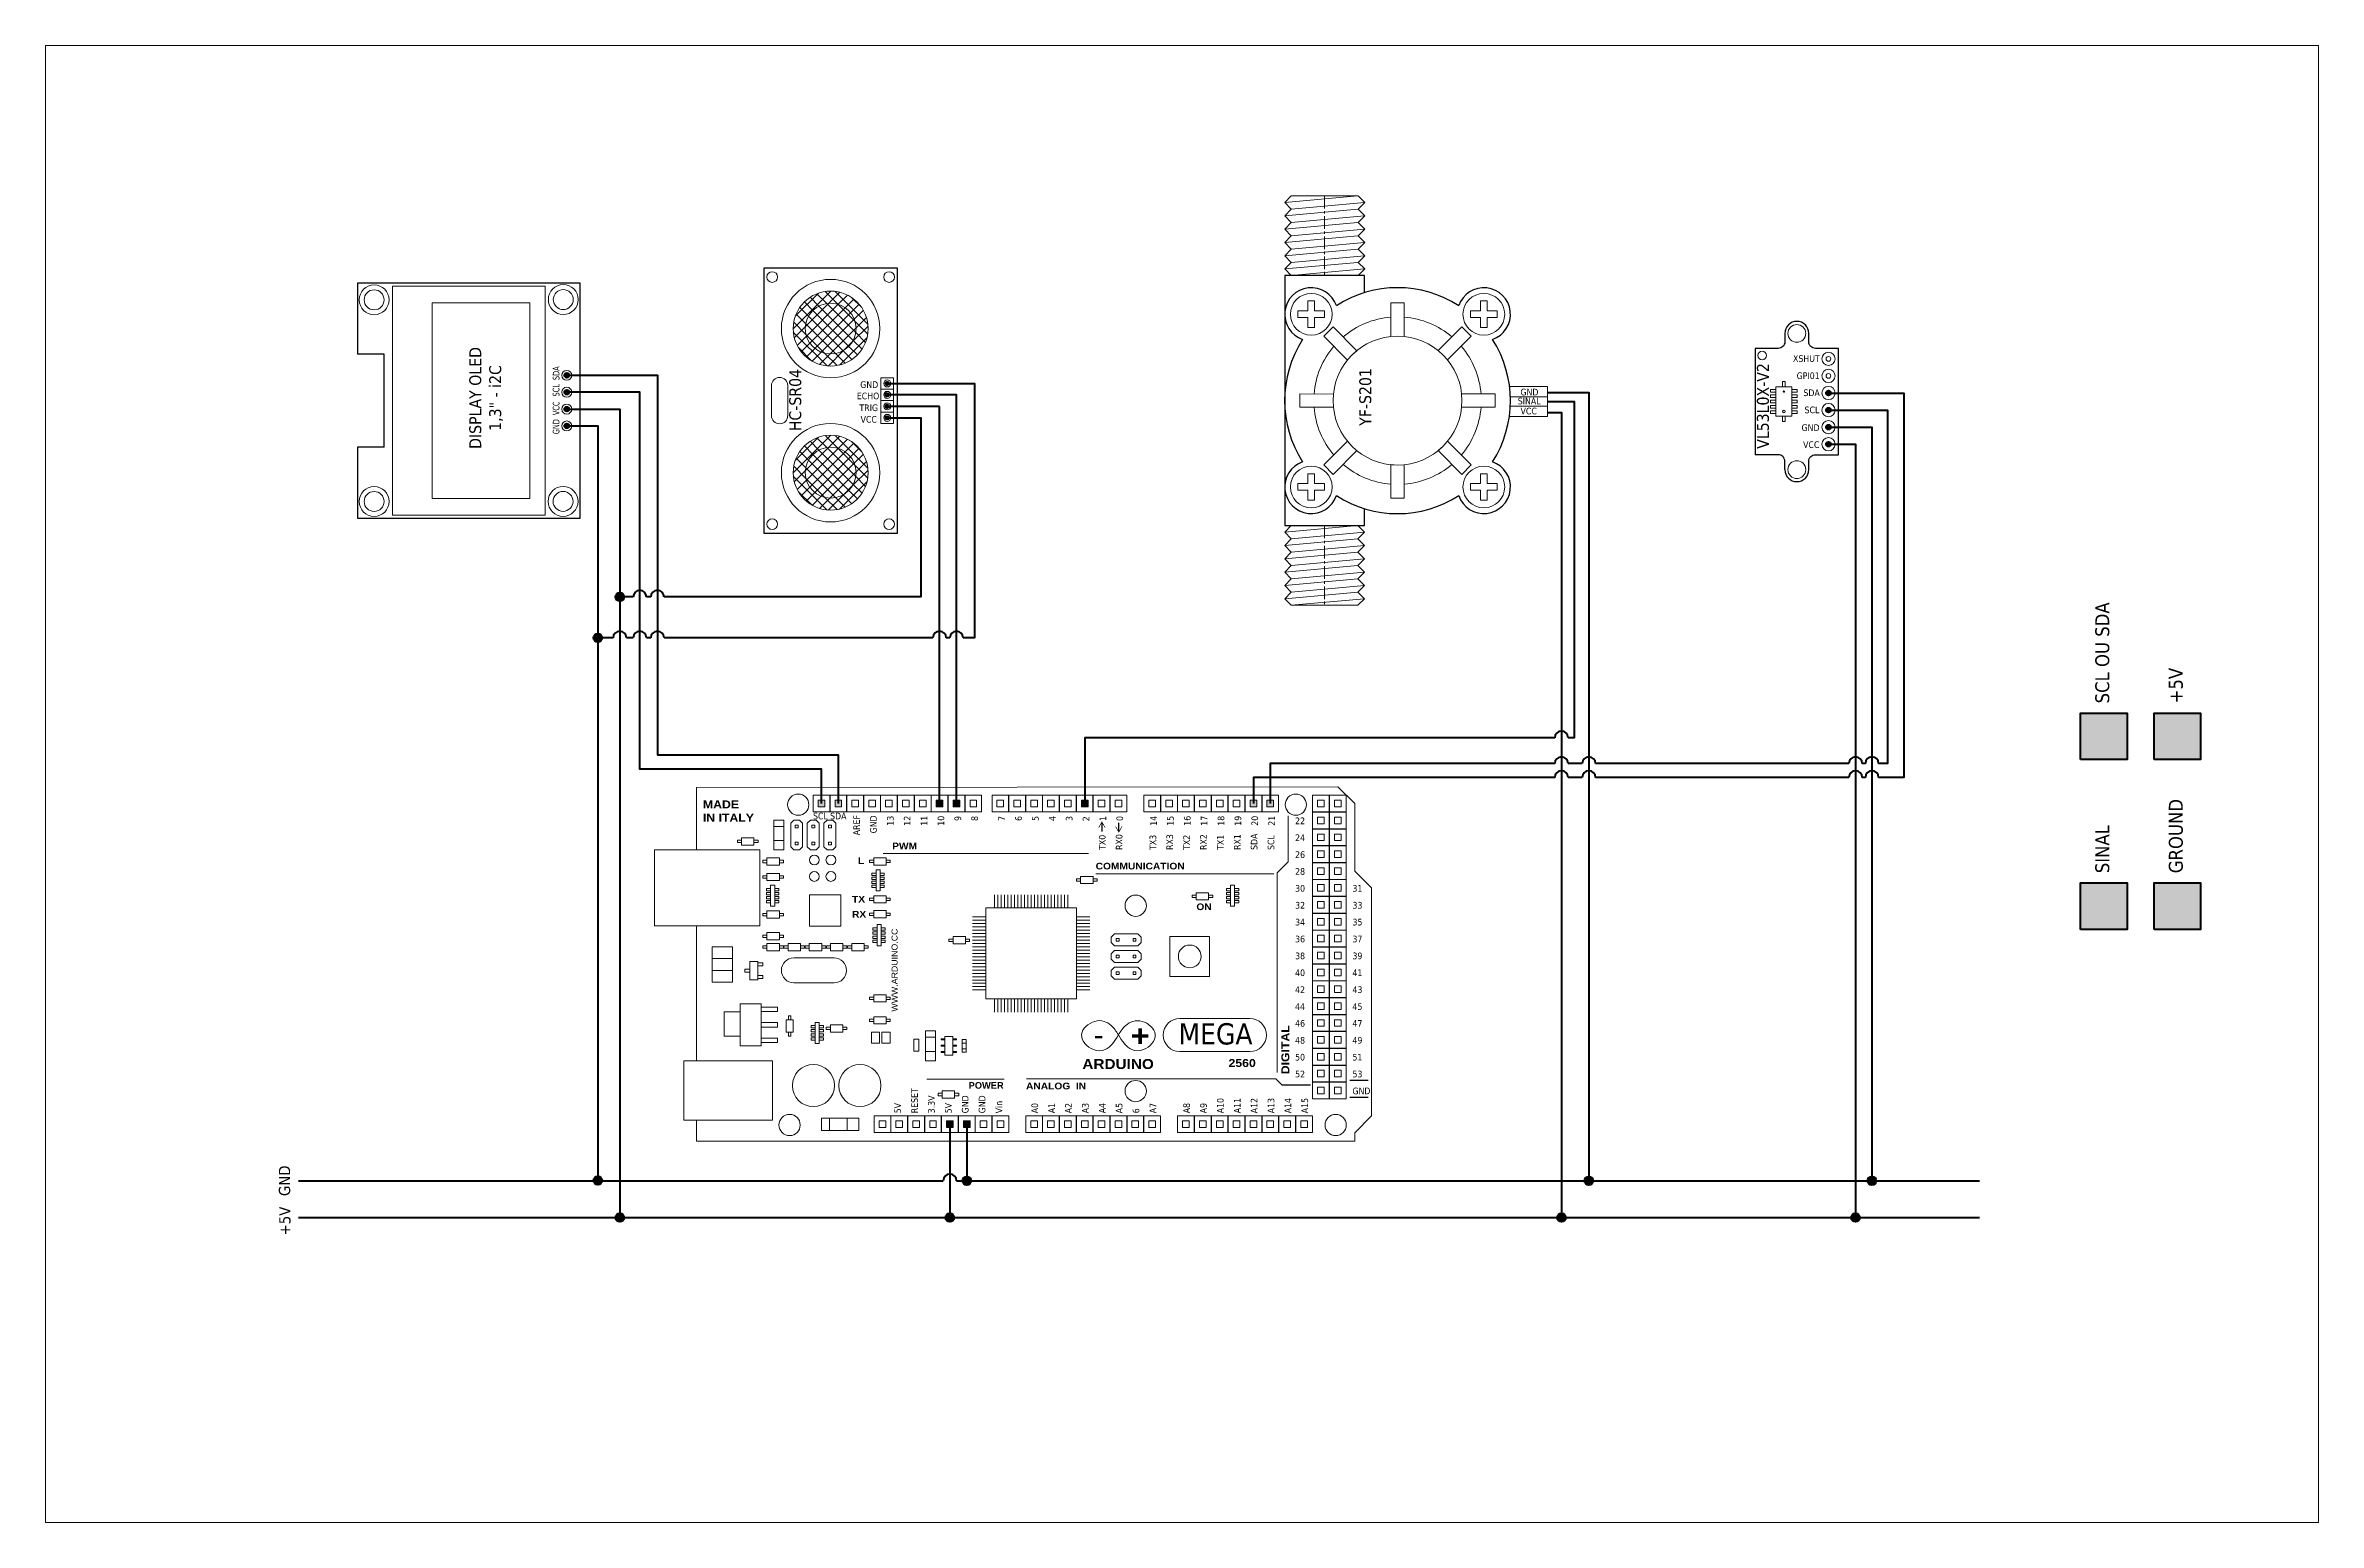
# Model space of a CAD drawing. Extents: x -201 to 3149, y -111 to 111.
# Drawn here: x 2806.5 to 3148.6, y -111 to 111.2 of the extents above; entities that cross this region are included whole.
import ezdxf

# ---------------------------------------------------------------- set-up
doc = ezdxf.new("R2010")
doc.units = 0
doc.linetypes.add('CENTER', pattern=[50.8, 31.75, -6.35, 6.35, -6.35])
doc.linetypes.add('CONTINU', pattern=[0])
doc.layers.get('0').update_dxf_attribs({"lineweight": 9})
doc.layers.add('1', color=7, linetype='Continuous')
doc.layers.add('2', color=7, linetype='CONTINU')
for name, color, linetype, lineweight in [('contorno', 7, 'CONTINU', 30), ('fase_5V', 1, 'Continuous', 40), ('GND', 3, 'Continuous', 40), ('SCL_OR_SDA', 253, 'CONTINU', 40), ('SINAL', 5, 'Continuous', 40)]:
    doc.layers.add(name, color=color, linetype=linetype, lineweight=lineweight)
doc.layers.add('hatch', color=253, linetype='Continuous', transparency=0.6)
doc.styles.add('times 2', font='tahoma.ttf')
pattern_1 = [(135, (2966.2611, -84.8107), (-0.77799, -0.77799), []), (225, (2966.2611, -84.8107), (0.77799, -0.77799), [])]
pattern_2 = [(135, (2966.2611, -63.1319), (-0.77799, -0.77799), []), (225, (2966.2611, -63.1319), (0.77799, -0.77799), [])]

msp = doc.modelspace()

# ---------------------------------------------------------------- texts
at = {"width": 1.1}
msp.add_text('WWW.ARDUINO.CC', height=0.9, rotation=90, dxfattribs=at).set_placement((2934.76, -34.17))
at = {"char_height": 1.8, "attachment_point": 1, "rotation": 90, "style": 'times 2'}
for s, width, heights, insert in [('\\pxqc;DISPLAY OLED 1,3" - i2C', 19.7434, [5.98], (2870.3, 48.3)), ('HC-SR04', 3.6996, [0], (2918.46, 53.17)), ('YF-S201', 3.6996, [0], (3004.26, 53.98)), ('VL53L0X-V2', 3.6996, [0], (3064.11, 50.52))]:
    msp.add_mtext_dynamic_manual_height_columns(s, width=width, gutter_width=5, heights=heights, dxfattribs=dict(at, insert=insert))
at = {"attachment_point": 1}
for s, width, insert, char_height in [('{\\fArial|b1|i0|c0|p34;\\W1.1;MADE\\PIN ITALY}', 9.5124, (2905.47, -2.39), 1.2), ('{\\fArial|b1|i0|c0|p34;\\W1.1;PWM}', 9.5124, (2933.95, -8.75), 1), ('{\\fArial|b1|i0|c0|p34;\\W1.1;L}', 9.5124, (2928.81, -10.97), 1), ('{\\fArial|b1|i0|c0|p34;\\W1.1;COMMUNICATION}', 9.5124, (2964.58, -11.77), 1), ('{\\fArial|b1|i0|c0|p34;\\W1.1;TX}', 9.5124, (2927.91, -16.75), 1), ('{\\fArial|b1|i0|c0|p34;\\W1.1;RX}', 9.5124, (2927.91, -19.02), 1), ('{\\fArial|b1|i0|c0|p34;\\W1.1;ON}', 9.5124, (2979.74, -17.89), 1), ('{\\fArial|b1|i0|c0|p34;\\W1.1;ARDUINO}', 9.5124, (2962.58, -41.3), 1.5), ('{\\fArial|b1|i0|c0|p34;\\W1.1;2560}', 9.5124, (2984.58, -41.3), 1.2), ('{\\fArial|b1|i0|c0|p34;POWER}', 5.4189, (2945.46, -44.77), 1), ('{\\fArial|b1|i0|c0|p34;\\W1.1;ANALOG  IN}', 9.5124, (2954.1, -44.86), 1)]:
    msp.add_mtext_dynamic_manual_height_columns(s, width=width, gutter_width=1, heights=[0], dxfattribs=dict(at, insert=insert, char_height=char_height))
at = {"color": 135, "true_color": 0x39aca1, "char_height": 3.2, "attachment_point": 1, "style": 'times 2'}
for s, width, gutter_width, insert in [('{\\fArial|b1|i0|c0|p34;\\W1.1;+}', 9.5124, 1, (2969.86, -36.2)), ('MEGA', 5.5156, 5, (2977.05, -35.91)), ('{\\W1.1;-}', 9.5124, 1, (2964.29, -36.03))]:
    msp.add_mtext_dynamic_manual_height_columns(s, width=width, gutter_width=gutter_width, heights=[0], dxfattribs=dict(at, insert=insert))
at = {"insert": (2992.53, -43.59), "char_height": 1.2, "attachment_point": 1, "rotation": 90}
msp.add_mtext_dynamic_manual_height_columns('{\\fArial|b1|i0|c0|p34;\\W1.1;DIGITAL}', width=9.5124, gutter_width=1, heights=[0], dxfattribs=at)
at = {"layer": '2', "style": 'times 2', "width": 0.8}
for s, p in [('SDA', (2883.87, 60.87)), ('SCL', (2883.87, 58.39)), ('VCC', (2883.87, 55.59)), ('GND', (2883.87, 52.72))]:
    msp.add_text(s, height=1, rotation=90, dxfattribs=at).set_placement(p)
at = {"layer": '2', "style": 'times 2'}
for s, p in [('XSHUT', (3069.54, 63.61)), ('GPI01', (3070.09, 61.02)), ('ECHO', (2928.63, 57.98)), ('GND', (2929.15, 59.68)), ('SINAL', (3028.11, 57.21)), ('GND', (3028.52, 58.56)), ('SDA', (3071.11, 58.46)), ('TRIG', (2929.02, 56.2)), ('VCC', (2929.2, 54.46)), ('VCC', (3028.53, 55.71)), ('SCL', (3071.28, 55.88)), ('GND', (3070.83, 53.21)), ('VCC', (3071.06, 50.65)), ('SCL', (2922.04, -5.23)), ('SDA', (2924.61, -5.23)), ('22', (2994.6, -5.96)), ('24', (2994.6, -8.5)), ('26', (2994.6, -11.04)), ('28', (2994.6, -13.58)), ('30', (2994.6, -16.12)), ('31', (3003.23, -16.12)), ('32', (2994.6, -18.66)), ('34', (2994.6, -21.2)), ('33', (3003.23, -18.66)), ('35', (3003.23, -21.2)), ('36', (2994.6, -23.74)), ('37', (3003.23, -23.74)), ('38', (2994.6, -26.28)), ('39', (3003.23, -26.28)), ('40', (2994.6, -28.82)), ('42', (2994.6, -31.36)), ('41', (3003.23, -28.82)), ('43', (3003.23, -31.36)), ('44', (2994.6, -33.9)), ('45', (3003.23, -33.9)), ('46', (2994.6, -36.44)), ('47', (3003.23, -36.44)), ('48', (2994.6, -38.98)), ('50', (2994.6, -41.52)), ('49', (3003.23, -38.98)), ('51', (3003.23, -41.52)), ('52', (2994.6, -44.06)), ('53', (3003.23, -44.06)), ('GND', (3003.23, -46.6))]:
    msp.add_text(s, height=1, dxfattribs=at).set_placement(p)
for s, height, p in [('SCL OU SDA', 2.1, (3117.14, 12.22)), ('+5V', 2.1, (3128.21, 12.22)), ('GROUND', 2.1, (3128.21, -13.34)), ('AREF', 1, (2929.09, -7.64)), ('GND', 1, (2931.63, -7.34)), ('13', 1, (2934.17, -6.2)), ('12', 1, (2936.71, -6.2)), ('11', 1, (2939.25, -6.2)), ('10', 1, (2941.79, -6.2)), ('9', 1, (2944.33, -5.48)), ('8', 1, (2946.87, -5.48)), ('7', 1, (2950.93, -5.48)), ('6', 1, (2953.47, -5.48)), ('5', 1, (2956.01, -5.48)), ('4', 1, (2958.55, -5.48)), ('3', 1, (2961.09, -5.48)), ('2', 1, (2963.63, -5.52)), ('1', 1, (2966.17, -5.48)), ('0', 1, (2968.71, -5.48)), ('14', 1, (2973.79, -6.2)), ('15', 1, (2976.33, -6.2)), ('16', 1, (2978.87, -6.2)), ('17', 1, (2981.41, -6.2)), ('18', 1, (2983.95, -6.2)), ('19', 1, (2986.49, -6.2)), ('20', 1, (2989.03, -6.2)), ('21', 1, (2991.57, -6.2)), ('SINAL', 2.1, (3117.14, -13.34)), ('TX0', 1, (2966.07, -9.84)), ('RX0', 1, (2968.61, -9.84)), ('TX3', 1, (2973.69, -9.84)), ('RX3', 1, (2976.23, -9.84)), ('TX2', 1, (2978.77, -9.84)), ('RX2', 1, (2981.31, -9.84)), ('TX1', 1, (2983.85, -9.84)), ('RX1', 1, (2986.39, -9.84)), ('SDA', 1, (2988.93, -9.84)), ('SCL', 1, (2991.47, -9.84)), ('RESET', 1, (2937.82, -49.47)), ('3.3V', 1, (2940.36, -49.47)), ('GND', 1, (2945.44, -49.47)), ('GND', 1, (2947.98, -49.47)), ('Vin', 1, (2950.52, -49.47)), ('A10', 1, (2983.85, -49.47)), ('A11', 1, (2986.39, -49.47)), ('A12', 1, (2988.93, -49.47)), ('A13', 1, (2991.47, -49.47)), ('A14', 1, (2994.01, -49.47)), ('A15', 1, (2996.55, -49.47)), ('5V', 1, (2935.28, -49.47)), ('5V', 1, (2942.9, -49.47)), ('A0', 1, (2955.91, -49.47)), ('A1', 1, (2958.45, -49.47)), ('A2', 1, (2960.99, -49.47)), ('A3', 1, (2963.53, -49.47)), ('A4', 1, (2966.07, -49.47)), ('A5', 1, (2968.61, -49.47)), ('6', 1, (2971.15, -49.47)), ('A7', 1, (2973.69, -49.47)), ('A8', 1, (2978.77, -49.47)), ('A9', 1, (2981.31, -49.47)), ('GND', 1.7, (2843.34, -61.92)), ('+5V', 1.7, (2843.39, -67.84))]:
    msp.add_text(s, height=height, rotation=90, dxfattribs=at).set_placement(p)

# ---------------------------------------------------------------- blocks, each defined once
blk = doc.blocks.new('*U15')
blk.add_lwpolyline([(0, -2.47), (0.99, -2.53), (1, 2.53), (-1, 2.53), (-1, -2.53)])
blk = doc.blocks.new('*U16')
at = {"color": 0, "linetype": 'ByBlock', "lineweight": -2, "transparency": 16777216}
blk.add_blockref('*U15', (318.06, 43.92), dxfattribs=at)
for p, rotation in [((309.45, 40.36), 45.00000000000001), ((326.66, 40.36), 315), ((305.89, 31.75), 90), ((330.23, 31.75), 270), ((309.45, 23.15), 135), ((326.66, 23.15), 225), ((318.06, 19.58), 180)]:
    blk.add_blockref('*U15', p, dxfattribs=dict(at, rotation=rotation))

# ---------------------------------------------------------------- hatches: boundary and pattern name
at = {"layer": 'fase_5V', "lineweight": 50}
h = msp.add_hatch(color=256, dxfattribs=at)
h.dxf.hatch_style = 1
h.paths.add_polyline_path([(2885.33, 56.5, 1), (2884.62, 56.5, 1)])
h = msp.add_hatch(color=256, dxfattribs=at)
h.dxf.hatch_style = 1
h.paths.add_polyline_path([(2932.95, 55.18, 1), (2933.47, 55.18, 1)])
h = msp.add_hatch(color=256, dxfattribs=at)
h.dxf.hatch_style = 1
h.paths.add_polyline_path([(3074.53, 51.21, 1), (3075.24, 51.21, 1)])
at = {"layer": 'fase_5V'}
h = msp.add_hatch(color=256, dxfattribs=at)
h.dxf.hatch_style = 1
h.paths.add_polyline_path([(2892.95, 28.88, 0.414214), (2892.3, 28.23), (2892.95, 28.23)])
h = msp.add_hatch(color=256, dxfattribs=at)
h.dxf.hatch_style = 1
h.paths.add_polyline_path([(2892.95, 28.88), (2892.95, 28.23), (2893.6, 28.23, 0.414214)])
h.paths.add_polyline_path([(2893.6, 28.23), (2892.95, 28.23), (2892.3, 28.23, 1)])
at = {"layer": 'fase_5V', "lineweight": 50}
h = msp.add_hatch(color=256, dxfattribs=at)
h.dxf.hatch_style = 1
h.paths.add_polyline_path([(3123.89, 10.76), (3123.89, 3.76), (3130.89, 3.76), (3130.89, 10.76)])
at = {"layer": 'fase_5V'}
h = msp.add_hatch(color=256, dxfattribs=at)
h.dxf.hatch_style = 1
h.paths.add_polyline_path([(2943.14, -50.62), (2942.14, -50.62), (2942.14, -51.62), (2943.14, -51.62)])
h = msp.add_hatch(color=256, dxfattribs=at)
h.dxf.hatch_style = 1
h.paths.add_polyline_path([(2892.95, -64.51, 0.414214), (2892.3, -65.17), (2892.95, -65.17)])
h = msp.add_hatch(color=256, dxfattribs=at)
h.dxf.hatch_style = 1
h.paths.add_polyline_path([(2892.95, -64.51), (2892.95, -65.17), (2893.6, -65.17, 0.414214)])
h.paths.add_polyline_path([(2893.6, -65.17), (2892.95, -65.17), (2892.3, -65.17, 1)])
h = msp.add_hatch(color=256, dxfattribs=at)
h.dxf.hatch_style = 1
h.paths.add_polyline_path([(2942.64, -64.51, 0.414214), (2941.99, -65.17), (2942.64, -65.17)])
h = msp.add_hatch(color=256, dxfattribs=at)
h.dxf.hatch_style = 1
h.paths.add_polyline_path([(2942.64, -64.51), (2942.64, -65.17), (2943.29, -65.17, 0.414214)])
h.paths.add_polyline_path([(2943.29, -65.17), (2942.64, -65.17), (2941.99, -65.17, 1)])
h = msp.add_hatch(color=256, dxfattribs=at)
h.dxf.hatch_style = 1
h.paths.add_polyline_path([(3034.69, -64.51, 0.414214), (3034.03, -65.17), (3034.69, -65.17)])
h = msp.add_hatch(color=256, dxfattribs=at)
h.dxf.hatch_style = 1
h.paths.add_polyline_path([(3034.69, -64.51), (3034.69, -65.17), (3035.34, -65.17, 0.414214)])
h.paths.add_polyline_path([(3035.34, -65.17), (3034.69, -65.17), (3034.03, -65.17, 1)])
h = msp.add_hatch(color=256, dxfattribs=at)
h.dxf.hatch_style = 1
h.paths.add_polyline_path([(3078.96, -64.51, 0.414214), (3078.31, -65.17), (3078.96, -65.17)])
h = msp.add_hatch(color=256, dxfattribs=at)
h.dxf.hatch_style = 1
h.paths.add_polyline_path([(3078.96, -64.51), (3078.96, -65.17), (3079.61, -65.17, 0.414214)])
h.paths.add_polyline_path([(3079.61, -65.17), (3078.96, -65.17), (3078.31, -65.17, 1)])
at = {"layer": 'GND', "lineweight": 50}
h = msp.add_hatch(color=256, dxfattribs=at)
h.dxf.hatch_style = 1
h.paths.add_polyline_path([(2932.95, 60.36, 0.414214), (2933.21, 60.1, 0.414214), (2933.47, 60.36, 1)])
h = msp.add_hatch(color=256, dxfattribs=at)
h.dxf.hatch_style = 1
h.paths.add_polyline_path([(2884.62, 53.96, 1), (2885.33, 53.96, 1)])
h = msp.add_hatch(color=256, dxfattribs=at)
h.dxf.hatch_style = 1
h.paths.add_polyline_path([(3074.53, 53.78, 1), (3075.24, 53.78, 1)])
h = msp.add_hatch(color=256, dxfattribs=at)
h.dxf.hatch_style = 1
h.paths.add_polyline_path([(2889.66, 22.73, 0.414214), (2889, 22.08), (2889.66, 22.08)])
h.paths.add_polyline_path([(2889.66, 22.73), (2889.66, 22.08), (2890.31, 22.08, 0.414214)])
h.paths.add_polyline_path([(2890.31, 22.08), (2889.66, 22.08), (2889, 22.08, 1)])
h = msp.add_hatch(color=256, dxfattribs=at)
h.dxf.hatch_style = 1
h.paths.add_polyline_path([(3123.89, -14.79), (3123.89, -21.79), (3130.89, -21.79), (3130.89, -14.79)])
h = msp.add_hatch(color=256, dxfattribs=at)
h.dxf.hatch_style = 1
h.paths.add_polyline_path([(2945.68, -50.62), (2944.68, -50.62), (2944.68, -51.62), (2945.68, -51.62)])
h = msp.add_hatch(color=256, dxfattribs=at)
h.dxf.hatch_style = 1
h.paths.add_polyline_path([(2889.66, -58.92, 0.414214), (2889, -59.57), (2889.66, -59.57)])
h.paths.add_polyline_path([(2889.66, -58.92), (2889.66, -59.57), (2890.31, -59.57, 0.414214)])
h.paths.add_polyline_path([(2890.31, -59.57), (2889.66, -59.57), (2889, -59.57, 1)])
h = msp.add_hatch(color=256, dxfattribs=at)
h.dxf.hatch_style = 1
h.paths.add_polyline_path([(2945.18, -58.95, 0.414214), (2944.53, -59.61), (2945.18, -59.61)])
h.paths.add_polyline_path([(2945.18, -58.95), (2945.18, -59.61), (2945.83, -59.61, 0.414214)])
h.paths.add_polyline_path([(2945.83, -59.61), (2945.18, -59.61), (2944.53, -59.61, 1)])
h = msp.add_hatch(color=256, dxfattribs=at)
h.dxf.hatch_style = 1
h.paths.add_polyline_path([(3038.82, -58.95, 0.414214), (3038.17, -59.61), (3038.82, -59.61)])
h.paths.add_polyline_path([(3038.82, -58.95), (3038.82, -59.61), (3039.47, -59.61, 0.414214)])
h.paths.add_polyline_path([(3039.47, -59.61), (3038.82, -59.61), (3038.17, -59.61, 1)])
h = msp.add_hatch(color=256, dxfattribs=at)
h.dxf.hatch_style = 1
h.paths.add_polyline_path([(3081.43, -58.95, 0.414214), (3080.77, -59.61), (3081.43, -59.61)])
h.paths.add_polyline_path([(3081.43, -58.95), (3081.43, -59.61), (3082.08, -59.61, 0.414214)])
h.paths.add_polyline_path([(3082.08, -59.61), (3081.43, -59.61), (3080.77, -59.61, 1)])
at = {"layer": 'hatch'}
h = msp.add_hatch(dxfattribs=at)
h.set_pattern_fill('ANSI37', color=256, scale=0.346534, angle=90)
h.set_pattern_definition(pattern_2)
h.paths.add_polyline_path([(2920.87, 68.61, 1), (2928.52, 68.61, 1)], flags=0)
h.paths.add_polyline_path([(2919.05, 68.61, 1), (2930.34, 68.61, 1)])
h.paths.add_polyline_path([(2928.52, 68.61, -1), (2920.87, 68.61, -1)], flags=16)
h = msp.add_hatch(dxfattribs=at)
h.set_pattern_fill('ANSI37', color=256, scale=0.346534, angle=90)
h.set_pattern_definition(pattern_2)
h.paths.add_polyline_path([(2928.52, 68.61, 1), (2920.87, 68.61, 1)])
h = msp.add_hatch(dxfattribs=at)
h.set_pattern_fill('ANSI37', color=256, scale=0.346534, angle=90)
h.set_pattern_definition(pattern_1)
h.paths.add_polyline_path([(2920.87, 46.93, 1), (2928.52, 46.93, 1)], flags=0)
h.paths.add_polyline_path([(2919.05, 46.93, 1), (2930.34, 46.93, 1)])
h.paths.add_polyline_path([(2928.52, 46.93, -1), (2920.87, 46.93, -1)], flags=16)
h = msp.add_hatch(dxfattribs=at)
h.set_pattern_fill('ANSI37', color=256, scale=0.346534, angle=90)
h.set_pattern_definition(pattern_1)
h.paths.add_polyline_path([(2928.52, 46.93, 1), (2920.87, 46.93, 1)])
at = {"layer": 'SCL_OR_SDA'}
h = msp.add_hatch(color=256, dxfattribs=at)
h.dxf.hatch_style = 1
h.paths.add_polyline_path([(2885.33, 59.04, 1), (2884.62, 59.04, 1)])
h.paths.add_polyline_path([(2884.62, 61.58, 1), (2885.33, 61.58, 1)])
h = msp.add_hatch(color=256, dxfattribs=at)
h.dxf.hatch_style = 1
h.paths.add_polyline_path([(3074.53, 56.35, 1), (3075.24, 56.35, 1)])
h.paths.add_polyline_path([(3074.53, 58.92, 1), (3075.24, 58.92, 1)])
h = msp.add_hatch(color=256, dxfattribs=at)
h.dxf.hatch_style = 1
h.paths.add_polyline_path([(3112.82, 3.76), (3119.82, 3.76), (3119.82, 10.76), (3112.82, 10.76)])
h = msp.add_hatch(color=256, dxfattribs=at)
h.dxf.hatch_style = 1
h.paths.add_polyline_path([(2922.81, -2.36), (2922.81, -3.36), (2923.81, -3.36), (2923.81, -2.36)])
h.paths.add_polyline_path([(2926.35, -2.36), (2925.35, -2.36), (2925.35, -3.36), (2926.35, -3.36)])
h.paths.add_polyline_path([(2988.83, -2.36), (2987.83, -2.36), (2987.83, -3.36), (2988.83, -3.36)])
h.paths.add_polyline_path([(2991.37, -2.36), (2990.37, -2.36), (2990.37, -3.36), (2991.37, -3.36)])
at = {"layer": 'SINAL'}
h = msp.add_hatch(color=256, dxfattribs=at)
h.dxf.hatch_style = 1
h.paths.add_polyline_path([(2932.95, 56.91, 0.414214), (2933.21, 56.65, 0.414214), (2933.47, 56.91, 1)])
h.paths.add_polyline_path([(2933.47, 58.64, 1), (2932.95, 58.64, 0.414214), (2933.21, 58.38, 0.414214)])
h = msp.add_hatch(color=256, dxfattribs=at)
h.dxf.hatch_style = 1
h.paths.add_polyline_path([(2941.59, -2.36), (2940.59, -2.36), (2940.59, -3.36), (2941.59, -3.36)])
h.paths.add_polyline_path([(2943.13, -2.36), (2943.13, -3.36), (2944.13, -3.36), (2944.13, -2.36)])
h = msp.add_hatch(color=256, dxfattribs=at)
h.dxf.hatch_style = 1
h.paths.add_polyline_path([(2963.43, -2.36), (2962.43, -2.36), (2962.43, -3.36), (2963.43, -3.36)])
h = msp.add_hatch(color=256, dxfattribs=at)
h.dxf.hatch_style = 1
h.paths.add_polyline_path([(3119.82, -14.79), (3112.82, -14.79), (3112.82, -21.79), (3119.82, -21.79)])

# ---------------------------------------------------------------- linework, layer by layer
for p, q in [((3026.89, 59.89), (3032.58, 59.89)), ((3032.58, 55.4), (3026.85, 55.4)), ((2918.68, -5.82), (2919.16, -5.34)), ((2918.68, -9.36), (2918.68, -5.82)), ((2919.99, -5.34), (2920.47, -5.82)), ((2920.47, -5.82), (2920.47, -9.36)), ((2921.18, -5.82), (2921.66, -5.34)), ((2921.18, -9.36), (2921.18, -5.82)), ((2922.5, -5.34), (2922.98, -5.82)), ((2922.98, -5.82), (2922.98, -9.36)), ((2923.69, -5.82), (2924.17, -5.34)), ((2923.69, -9.36), (2923.69, -5.82)), ((2925, -5.34), (2925.48, -5.82)), ((2925.48, -5.82), (2925.48, -9.36)), ((2993.55, -11.64), (2993.55, -4.73)), ((2919.16, -9.84), (2918.68, -9.36)), ((2919.99, -9.84), (2919.16, -9.84)), ((2920.47, -9.36), (2919.99, -9.84)), ((2921.66, -9.84), (2921.18, -9.36)), ((2922.5, -9.84), (2921.66, -9.84)), ((2922.98, -9.36), (2922.5, -9.84)), ((2924.17, -9.84), (2923.69, -9.36)), ((2925, -9.84), (2924.17, -9.84)), ((2925.48, -9.36), (2925, -9.84)), ((2932.59, -10.38), (2963.48, -10.38)), ((2964.6, -13.43), (2991.38, -13.43)), ((2991.89, -13.29), (2993.55, -11.64)), ((2991.89, -43.31), (2991.89, -13.29)), ((2949.37, -18.57), (2949.37, -16.57)), ((2949.87, -18.57), (2949.87, -16.57)), ((2950.37, -18.57), (2950.37, -16.57)), ((2950.87, -18.57), (2950.87, -16.57)), ((2951.37, -18.57), (2951.37, -16.57)), ((2951.87, -18.57), (2951.87, -16.57)), ((2952.37, -18.57), (2952.37, -16.57)), ((2952.87, -18.57), (2952.87, -16.57)), ((2953.37, -18.57), (2953.37, -16.57)), ((2953.87, -18.57), (2953.87, -16.57)), ((2954.37, -18.57), (2954.37, -16.57)), ((2954.87, -18.57), (2954.87, -16.57)), ((2955.37, -18.57), (2955.37, -16.57)), ((2955.87, -18.57), (2955.87, -16.57)), ((2956.37, -18.57), (2956.37, -16.57)), ((2956.87, -18.57), (2956.87, -16.57)), ((2957.37, -18.57), (2957.37, -16.57)), ((2957.87, -18.57), (2957.87, -16.57)), ((2958.37, -18.57), (2958.37, -16.57)), ((2958.87, -18.57), (2958.87, -16.57)), ((2959.37, -18.57), (2959.37, -16.57)), ((2959.87, -18.57), (2959.87, -16.57)), ((2960.37, -18.57), (2960.37, -16.57)), ((2948.04, -19.91), (2946.04, -19.91)), ((2948.04, -20.41), (2946.04, -20.41)), ((2961.71, -19.91), (2963.71, -19.91)), ((2961.71, -20.41), (2963.71, -20.41)), ((2948.04, -20.91), (2946.04, -20.91)), ((2948.04, -21.41), (2946.04, -21.41)), ((2948.04, -21.91), (2946.04, -21.91)), ((2948.04, -22.41), (2946.04, -22.41)), ((2948.04, -22.91), (2946.04, -22.91)), ((2948.04, -23.41), (2946.04, -23.41)), ((2948.04, -23.91), (2946.04, -23.91)), ((2961.71, -20.91), (2963.71, -20.91)), ((2961.71, -21.41), (2963.71, -21.41)), ((2961.71, -21.91), (2963.71, -21.91)), ((2961.71, -22.41), (2963.71, -22.41)), ((2961.71, -22.91), (2963.71, -22.91)), ((2961.71, -23.41), (2963.71, -23.41)), ((2961.71, -23.91), (2963.71, -23.91)), ((2966.92, -22.94), (2967.4, -22.46)), ((2967.4, -24.25), (2966.92, -23.77)), ((2967.4, -22.46), (2970.94, -22.46)), ((2970.94, -22.46), (2971.42, -22.94)), ((2971.42, -23.77), (2970.94, -24.25)), ((2971.42, -22.94), (2971.42, -23.77)), ((2919.15, -26.09), (2925.21, -26.09)), ((2948.04, -24.41), (2946.04, -24.41)), ((2948.04, -24.91), (2946.04, -24.91)), ((2948.04, -25.41), (2946.04, -25.41)), ((2948.04, -25.91), (2946.04, -25.91)), ((2948.04, -26.41), (2946.04, -26.41)), ((2948.04, -26.91), (2946.04, -26.91)), ((2961.71, -24.41), (2963.71, -24.41)), ((2961.71, -24.91), (2963.71, -24.91)), ((2961.71, -25.41), (2963.71, -25.41)), ((2961.71, -25.91), (2963.71, -25.91)), ((2961.71, -26.41), (2963.71, -26.41)), ((2961.71, -26.91), (2963.71, -26.91)), ((2966.92, -25.45), (2967.4, -24.97)), ((2967.4, -26.76), (2966.92, -26.28)), ((2970.94, -24.25), (2967.4, -24.25)), ((2967.4, -24.97), (2970.94, -24.97)), ((2970.94, -26.76), (2967.4, -26.76)), ((2970.94, -24.97), (2971.42, -25.45)), ((2971.42, -26.28), (2970.94, -26.76)), ((2971.42, -25.45), (2971.42, -26.28)), ((2919.15, -29.83), (2925.21, -29.83)), ((2948.04, -27.41), (2946.04, -27.41)), ((2948.04, -27.91), (2946.04, -27.91)), ((2948.04, -28.41), (2946.04, -28.41)), ((2948.04, -28.91), (2946.04, -28.91)), ((2948.04, -29.41), (2946.04, -29.41)), ((2948.04, -29.91), (2946.04, -29.91)), ((2948.04, -30.41), (2946.04, -30.41)), ((2961.71, -27.41), (2963.71, -27.41)), ((2961.71, -27.91), (2963.71, -27.91)), ((2961.71, -28.41), (2963.71, -28.41)), ((2961.71, -28.91), (2963.71, -28.91)), ((2961.71, -29.41), (2963.71, -29.41)), ((2961.71, -29.91), (2963.71, -29.91)), ((2961.71, -30.41), (2963.71, -30.41)), ((2966.92, -27.96), (2967.4, -27.48)), ((2967.4, -29.27), (2966.92, -28.79)), ((2967.4, -27.48), (2970.94, -27.48)), ((2970.94, -29.27), (2967.4, -29.27)), ((2970.94, -27.48), (2971.42, -27.96)), ((2971.42, -28.79), (2970.94, -29.27)), ((2971.42, -27.96), (2971.42, -28.79)), ((2948.04, -30.91), (2946.04, -30.91)), ((2949.37, -32.24), (2949.37, -34.24)), ((2949.87, -32.24), (2949.87, -34.24)), ((2950.37, -32.24), (2950.37, -34.24)), ((2950.87, -32.24), (2950.87, -34.24)), ((2951.37, -32.24), (2951.37, -34.24)), ((2951.87, -32.24), (2951.87, -34.24)), ((2952.37, -32.24), (2952.37, -34.24)), ((2952.87, -32.24), (2952.87, -34.24)), ((2953.37, -32.24), (2953.37, -34.24)), ((2953.87, -32.24), (2953.87, -34.24)), ((2954.37, -32.24), (2954.37, -34.24)), ((2954.87, -32.24), (2954.87, -34.24)), ((2955.37, -32.24), (2955.37, -34.24)), ((2955.87, -32.24), (2955.87, -34.24)), ((2956.37, -32.24), (2956.37, -34.24)), ((2956.87, -32.24), (2956.87, -34.24)), ((2957.37, -32.24), (2957.37, -34.24)), ((2957.87, -32.24), (2957.87, -34.24)), ((2958.37, -32.24), (2958.37, -34.24)), ((2958.87, -32.24), (2958.87, -34.24)), ((2959.37, -32.24), (2959.37, -34.24)), ((2959.87, -32.24), (2959.87, -34.24)), ((2960.37, -32.24), (2960.37, -34.24)), ((2961.71, -30.91), (2963.71, -30.91)), ((2977.25, -35.19), (2987.78, -35.19)), ((2977.25, -40.19), (2987.78, -40.19)), ((2939.18, -44.33), (2950.81, -44.33)), ((2954.15, -44.26), (2991.68, -44.26)), ((2991.68, -44.26), (2992.62, -45.2))]:
    msp.add_line(p, q)
for points in [[(2806.51, 111.22), (3148.64, 111.22), (3148.64, -111.05), (2806.51, -111.05)], [(2995.03, 71.27), (2995.03, 70.77), (2995.03, 70.27), (2996.53, 70.27), (2996.53, 68.77), (2997.53, 68.77), (2997.53, 70.27), (2999.03, 70.27), (2999.03, 71.27), (2997.53, 71.27), (2997.53, 72.77), (2997.03, 72.77), (2996.53, 72.77), (2996.53, 71.27)], [(3021.01, 71.27), (3021.01, 70.77), (3021.01, 70.27), (3022.51, 70.27), (3022.51, 68.77), (3023.51, 68.77), (3023.51, 70.27), (3025.01, 70.27), (3025.01, 71.27), (3023.51, 71.27), (3023.51, 72.77), (3023.01, 72.77), (3022.51, 72.77), (3022.51, 71.27)], [(2932.26, 59.5), (2932.26, 61.22), (2934.16, 61.22), (2934.16, 59.5)], [(2932.26, 57.77), (2932.26, 59.5), (2934.16, 59.5), (2934.16, 57.77)], [(2932.26, 56.05), (2932.26, 57.77), (2934.16, 57.77), (2934.16, 56.05)], [(2932.26, 54.32), (2932.26, 56.05), (2934.16, 56.05), (2934.16, 54.32)], [(2995.03, 45.28), (2995.03, 44.78), (2995.03, 44.28), (2996.53, 44.28), (2996.53, 42.78), (2997.53, 42.78), (2997.53, 44.28), (2999.03, 44.28), (2999.03, 45.28), (2997.53, 45.28), (2997.53, 46.78), (2997.03, 46.78), (2996.53, 46.78), (2996.53, 45.28)], [(3021.01, 45.28), (3021.01, 44.78), (3021.01, 44.28), (3022.51, 44.28), (3022.51, 42.78), (3023.51, 42.78), (3023.51, 44.28), (3025.01, 44.28), (3025.01, 45.28), (3023.51, 45.28), (3023.51, 46.78), (3023.01, 46.78), (3022.51, 46.78), (3022.51, 45.28)], [(2922.06, -4.11), (2924.56, -4.11), (2924.56, -1.61), (2922.06, -1.61)], [(2924.6, -4.11), (2927.1, -4.11), (2927.1, -1.61), (2924.6, -1.61)], [(2927.14, -4.11), (2929.64, -4.11), (2929.64, -1.61), (2927.14, -1.61)], [(2927.89, -3.36), (2928.89, -3.36), (2928.89, -2.36), (2927.89, -2.36)], [(2929.68, -4.11), (2932.18, -4.11), (2932.18, -1.61), (2929.68, -1.61)], [(2930.43, -3.36), (2931.43, -3.36), (2931.43, -2.36), (2930.43, -2.36)], [(2932.22, -4.11), (2934.72, -4.11), (2934.72, -1.61), (2932.22, -1.61)], [(2932.97, -3.36), (2933.97, -3.36), (2933.97, -2.36), (2932.97, -2.36)], [(2934.76, -4.11), (2937.26, -4.11), (2937.26, -1.61), (2934.76, -1.61)], [(2935.51, -3.36), (2936.51, -3.36), (2936.51, -2.36), (2935.51, -2.36)], [(2937.3, -4.11), (2939.8, -4.11), (2939.8, -1.61), (2937.3, -1.61)], [(2938.05, -3.36), (2939.05, -3.36), (2939.05, -2.36), (2938.05, -2.36)], [(2939.84, -4.11), (2942.34, -4.11), (2942.34, -1.61), (2939.84, -1.61)], [(2942.38, -4.11), (2944.88, -4.11), (2944.88, -1.61), (2942.38, -1.61)], [(2944.92, -4.11), (2947.42, -4.11), (2947.42, -1.61), (2944.92, -1.61)], [(2945.67, -3.36), (2946.67, -3.36), (2946.67, -2.36), (2945.67, -2.36)], [(2948.98, -4.11), (2951.48, -4.11), (2951.48, -1.61), (2948.98, -1.61)], [(2949.73, -3.36), (2950.73, -3.36), (2950.73, -2.36), (2949.73, -2.36)], [(2951.52, -4.11), (2954.02, -4.11), (2954.02, -1.61), (2951.52, -1.61)], [(2952.27, -3.36), (2953.27, -3.36), (2953.27, -2.36), (2952.27, -2.36)], [(2954.06, -4.11), (2956.56, -4.11), (2956.56, -1.61), (2954.06, -1.61)], [(2954.81, -3.36), (2955.81, -3.36), (2955.81, -2.36), (2954.81, -2.36)], [(2956.6, -4.11), (2959.1, -4.11), (2959.1, -1.61), (2956.6, -1.61)], [(2957.35, -3.36), (2958.35, -3.36), (2958.35, -2.36), (2957.35, -2.36)], [(2959.14, -4.11), (2961.64, -4.11), (2961.64, -1.61), (2959.14, -1.61)], [(2959.89, -3.36), (2960.89, -3.36), (2960.89, -2.36), (2959.89, -2.36)], [(2961.68, -4.11), (2964.18, -4.11), (2964.18, -1.61), (2961.68, -1.61)], [(2964.22, -4.11), (2966.72, -4.11), (2966.72, -1.61), (2964.22, -1.61)], [(2964.97, -3.36), (2965.97, -3.36), (2965.97, -2.36), (2964.97, -2.36)], [(2966.76, -4.11), (2969.26, -4.11), (2969.26, -1.61), (2966.76, -1.61)], [(2967.51, -3.36), (2968.51, -3.36), (2968.51, -2.36), (2967.51, -2.36)], [(2971.84, -4.11), (2974.34, -4.11), (2974.34, -1.61), (2971.84, -1.61)], [(2972.59, -3.36), (2973.59, -3.36), (2973.59, -2.36), (2972.59, -2.36)], [(2974.38, -4.11), (2976.88, -4.11), (2976.88, -1.61), (2974.38, -1.61)], [(2975.13, -3.36), (2976.13, -3.36), (2976.13, -2.36), (2975.13, -2.36)], [(2976.92, -4.11), (2979.42, -4.11), (2979.42, -1.61), (2976.92, -1.61)], [(2977.67, -3.36), (2978.67, -3.36), (2978.67, -2.36), (2977.67, -2.36)], [(2979.46, -4.11), (2981.96, -4.11), (2981.96, -1.61), (2979.46, -1.61)], [(2980.21, -3.36), (2981.21, -3.36), (2981.21, -2.36), (2980.21, -2.36)], [(2982, -4.11), (2984.5, -4.11), (2984.5, -1.61), (2982, -1.61)], [(2982.75, -3.36), (2983.75, -3.36), (2983.75, -2.36), (2982.75, -2.36)], [(2984.54, -4.11), (2987.04, -4.11), (2987.04, -1.61), (2984.54, -1.61)], [(2985.29, -3.36), (2986.29, -3.36), (2986.29, -2.36), (2985.29, -2.36)], [(2987.08, -4.11), (2989.58, -4.11), (2989.58, -1.61), (2987.08, -1.61)], [(2989.62, -4.11), (2992.12, -4.11), (2992.12, -1.61), (2989.62, -1.61)], [(2997.24, -4.11), (2999.74, -4.11), (2999.74, -1.61), (2997.24, -1.61)], [(2997.99, -3.36), (2998.99, -3.36), (2998.99, -2.36), (2997.99, -2.36)], [(2999.78, -4.11), (3002.28, -4.11), (3002.28, -1.61), (2999.78, -1.61)], [(3000.53, -3.36), (3001.53, -3.36), (3001.53, -2.36), (3000.53, -2.36)], [(2916.14, -9.84), (2917.66, -9.84), (2917.66, -5.34), (2916.14, -5.34)], [(2916.14, -6.31), (2917.66, -6.31), (2917.66, -8.44), (2916.14, -8.44)], [(2919.16, -5.34), (2919.16, -5.34), (2919.99, -5.34), (2919.99, -5.34)], [(2919.36, -6.12), (2919.36, -6.53), (2919.78, -6.53), (2919.78, -6.12)], [(2921.66, -5.34), (2921.66, -5.34), (2922.5, -5.34), (2922.5, -5.34)], [(2921.87, -6.12), (2921.87, -6.53), (2922.29, -6.53), (2922.29, -6.12)], [(2924.17, -5.34), (2924.17, -5.34), (2925, -5.34), (2925, -5.34)], [(2924.38, -6.12), (2924.38, -6.53), (2924.8, -6.53), (2924.8, -6.12)], [(2997.24, -6.65), (2999.74, -6.65), (2999.74, -4.15), (2997.24, -4.15)], [(2997.24, -9.19), (2999.74, -9.19), (2999.74, -6.69), (2997.24, -6.69)], [(2997.99, -5.9), (2998.99, -5.9), (2998.99, -4.9), (2997.99, -4.9)], [(2999.78, -6.65), (2999.78, -4.15), (3002.28, -4.15), (3002.28, -6.65)], [(2999.78, -9.19), (2999.78, -6.69), (3002.28, -6.69), (3002.28, -9.19)], [(3000.53, -5.9), (3000.53, -4.9), (3001.53, -4.9), (3001.53, -5.9)], [(2911.28, -8.37), (2910.66, -8.37), (2910.66, -8.73), (2911.28, -8.73)], [(2911.28, -8.02), (2913.15, -8.02), (2913.15, -9.1), (2911.28, -9.1)], [(2913.15, -8.37), (2913.76, -8.37), (2913.76, -8.73), (2913.15, -8.73)], [(2919.36, -9.07), (2919.36, -8.65), (2919.78, -8.65), (2919.78, -9.07)], [(2921.87, -9.07), (2921.87, -8.65), (2922.29, -8.65), (2922.29, -9.07)], [(2924.38, -9.07), (2924.38, -8.65), (2924.8, -8.65), (2924.8, -9.07)], [(2997.24, -11.73), (2999.74, -11.73), (2999.74, -9.23), (2997.24, -9.23)], [(2997.99, -8.44), (2998.99, -8.44), (2998.99, -7.44), (2997.99, -7.44)], [(2997.99, -10.98), (2998.99, -10.98), (2998.99, -9.98), (2997.99, -9.98)], [(2999.78, -11.73), (2999.78, -9.23), (3002.28, -9.23), (3002.28, -11.73)], [(3000.53, -8.44), (3000.53, -7.44), (3001.53, -7.44), (3001.53, -8.44)], [(3000.53, -10.98), (3000.53, -9.98), (3001.53, -9.98), (3001.53, -10.98)], [(2915.1, -11.4), (2914.48, -11.4), (2914.48, -11.76), (2915.1, -11.76)], [(2915.1, -11.04), (2916.97, -11.04), (2916.97, -12.12), (2915.1, -12.12)], [(2915.1, -13.36), (2916.97, -13.36), (2916.97, -14.44), (2915.1, -14.44)], [(2916.97, -11.4), (2917.59, -11.4), (2917.59, -11.76), (2916.97, -11.76)], [(2931.17, -11.39), (2930.56, -11.39), (2930.56, -11.75), (2931.17, -11.75)], [(2931.53, -13.31), (2930.91, -13.31), (2930.91, -13.66), (2931.53, -13.66)], [(2931.17, -11.04), (2933.04, -11.04), (2933.04, -12.12), (2931.17, -12.12)], [(2931.53, -12.82), (2932.16, -12.82), (2932.16, -15.99), (2931.53, -15.99)], [(2932.16, -13.31), (2932.77, -13.31), (2932.77, -13.66), (2932.16, -13.66)], [(2933.04, -11.39), (2933.66, -11.39), (2933.66, -11.75), (2933.04, -11.75)], [(2997.24, -14.27), (2999.74, -14.27), (2999.74, -11.77), (2997.24, -11.77)], [(2997.99, -13.52), (2998.99, -13.52), (2998.99, -12.52), (2997.99, -12.52)], [(2999.78, -14.27), (2999.78, -11.77), (3002.28, -11.77), (3002.28, -14.27)], [(3000.53, -13.52), (3000.53, -12.52), (3001.53, -12.52), (3001.53, -13.52)], [(2915.1, -13.72), (2914.48, -13.72), (2914.48, -14.07), (2915.1, -14.07)], [(2915.64, -15.62), (2915.02, -15.62), (2915.02, -15.97), (2915.64, -15.97)], [(2915.64, -16.23), (2915.02, -16.23), (2915.02, -16.59), (2915.64, -16.59)], [(2915.64, -17.2), (2915.02, -17.2), (2915.02, -16.85), (2915.64, -16.85)], [(2915.64, -15.13), (2916.27, -15.13), (2916.27, -18.3), (2915.64, -18.3)], [(2916.27, -15.62), (2916.88, -15.62), (2916.88, -15.97), (2916.27, -15.97)], [(2916.27, -16.23), (2916.88, -16.23), (2916.88, -16.59), (2916.27, -16.59)], [(2916.27, -17.2), (2916.88, -17.2), (2916.88, -16.85), (2916.27, -16.85)], [(2916.97, -13.72), (2917.59, -13.72), (2917.59, -14.07), (2916.97, -14.07)], [(2921.53, -21.29), (2926.21, -21.29), (2926.21, -16.61), (2921.53, -16.61)], [(2931.17, -17.08), (2930.56, -17.08), (2930.56, -17.44), (2931.17, -17.44)], [(2931.53, -13.92), (2930.91, -13.92), (2930.91, -14.28), (2931.53, -14.28)], [(2931.53, -14.89), (2930.91, -14.89), (2930.91, -14.54), (2931.53, -14.54)], [(2931.53, -15.51), (2930.91, -15.51), (2930.91, -15.15), (2931.53, -15.15)], [(2931.17, -16.72), (2933.04, -16.72), (2933.04, -17.8), (2931.17, -17.8)], [(2932.16, -13.92), (2932.77, -13.92), (2932.77, -14.28), (2932.16, -14.28)], [(2932.16, -14.89), (2932.77, -14.89), (2932.77, -14.54), (2932.16, -14.54)], [(2932.16, -15.51), (2932.77, -15.51), (2932.77, -15.15), (2932.16, -15.15)], [(2933.04, -17.08), (2933.66, -17.08), (2933.66, -17.44), (2933.04, -17.44)], [(2962.31, -14.18), (2961.7, -14.18), (2961.7, -14.54), (2962.31, -14.54)], [(2962.31, -13.83), (2964.19, -13.83), (2964.19, -14.91), (2962.31, -14.91)], [(2964.19, -14.18), (2964.8, -14.18), (2964.8, -14.54), (2964.19, -14.54)], [(2979.72, -16.65), (2979.11, -16.65), (2979.11, -17.01), (2979.72, -17.01)], [(2979.72, -16.29), (2981.59, -16.29), (2981.59, -17.37), (2979.72, -17.37)], [(2981.59, -16.65), (2982.21, -16.65), (2982.21, -17.01), (2981.59, -17.01)], [(2984.87, -15.62), (2984.25, -15.62), (2984.25, -15.97), (2984.87, -15.97)], [(2984.87, -16.23), (2984.25, -16.23), (2984.25, -16.59), (2984.87, -16.59)], [(2984.87, -17.2), (2984.25, -17.2), (2984.25, -16.85), (2984.87, -16.85)], [(2984.87, -15.13), (2985.5, -15.13), (2985.5, -18.3), (2984.87, -18.3)], [(2985.5, -15.62), (2986.11, -15.62), (2986.11, -15.97), (2985.5, -15.97)], [(2985.5, -16.23), (2986.11, -16.23), (2986.11, -16.59), (2985.5, -16.59)], [(2985.5, -17.2), (2986.11, -17.2), (2986.11, -16.85), (2985.5, -16.85)], [(2997.24, -16.81), (2999.74, -16.81), (2999.74, -14.31), (2997.24, -14.31)], [(2997.24, -19.35), (2999.74, -19.35), (2999.74, -16.85), (2997.24, -16.85)], [(2997.99, -16.06), (2998.99, -16.06), (2998.99, -15.06), (2997.99, -15.06)], [(2999.78, -16.81), (2999.78, -14.31), (3002.28, -14.31), (3002.28, -16.81)], [(2999.78, -19.35), (2999.78, -16.85), (3002.28, -16.85), (3002.28, -19.35)], [(3000.53, -16.06), (3000.53, -15.06), (3001.53, -15.06), (3001.53, -16.06)], [(2915.1, -19.38), (2914.48, -19.38), (2914.48, -19.74), (2915.1, -19.74)], [(2915.64, -17.82), (2915.02, -17.82), (2915.02, -17.46), (2915.64, -17.46)], [(2915.1, -19.02), (2916.97, -19.02), (2916.97, -20.1), (2915.1, -20.1)], [(2916.27, -17.82), (2916.88, -17.82), (2916.88, -17.46), (2916.27, -17.46)], [(2916.97, -19.38), (2917.59, -19.38), (2917.59, -19.74), (2916.97, -19.74)], [(2931.17, -19.33), (2930.56, -19.33), (2930.56, -19.68), (2931.17, -19.68)], [(2931.17, -18.97), (2933.04, -18.97), (2933.04, -20.05), (2931.17, -20.05)], [(2933.04, -19.33), (2933.66, -19.33), (2933.66, -19.68), (2933.04, -19.68)], [(2948.04, -32.24), (2961.71, -32.24), (2961.71, -18.57), (2948.04, -18.57)], [(2984.87, -17.82), (2984.25, -17.82), (2984.25, -17.46), (2984.87, -17.46)], [(2985.5, -17.82), (2986.11, -17.82), (2986.11, -17.46), (2985.5, -17.46)], [(2997.24, -21.89), (2999.74, -21.89), (2999.74, -19.39), (2997.24, -19.39)], [(2997.99, -18.6), (2998.99, -18.6), (2998.99, -17.6), (2997.99, -17.6)], [(2997.99, -21.14), (2998.99, -21.14), (2998.99, -20.14), (2997.99, -20.14)], [(2999.78, -21.89), (2999.78, -19.39), (3002.28, -19.39), (3002.28, -21.89)], [(3000.53, -18.6), (3000.53, -17.6), (3001.53, -17.6), (3001.53, -18.6)], [(3000.53, -21.14), (3000.53, -20.14), (3001.53, -20.14), (3001.53, -21.14)], [(2915.1, -22.64), (2914.48, -22.64), (2914.48, -22.99), (2915.1, -22.99)], [(2915.1, -22.28), (2916.97, -22.28), (2916.97, -23.36), (2915.1, -23.36)], [(2915.1, -23.92), (2916.97, -23.92), (2916.97, -25), (2915.1, -25)], [(2916.97, -22.64), (2917.59, -22.64), (2917.59, -22.99), (2916.97, -22.99)], [(2918.29, -23.92), (2920.16, -23.92), (2920.16, -25), (2918.29, -25)], [(2921.48, -23.92), (2923.35, -23.92), (2923.35, -25), (2921.48, -25)], [(2924.66, -23.92), (2926.53, -23.92), (2926.53, -25), (2924.66, -25)], [(2927.86, -23.92), (2929.73, -23.92), (2929.73, -25), (2927.86, -25)], [(2931.67, -21.56), (2931.06, -21.56), (2931.06, -21.92), (2931.67, -21.92)], [(2931.67, -22.18), (2931.06, -22.18), (2931.06, -22.53), (2931.67, -22.53)], [(2931.67, -23.15), (2931.06, -23.15), (2931.06, -22.79), (2931.67, -22.79)], [(2931.67, -23.76), (2931.06, -23.76), (2931.06, -23.41), (2931.67, -23.41)], [(2931.67, -21.08), (2932.3, -21.08), (2932.3, -24.25), (2931.67, -24.25)], [(2932.3, -21.56), (2932.92, -21.56), (2932.92, -21.92), (2932.3, -21.92)], [(2932.3, -22.18), (2932.92, -22.18), (2932.92, -22.53), (2932.3, -22.53)], [(2932.3, -23.15), (2932.92, -23.15), (2932.92, -22.79), (2932.3, -22.79)], [(2932.3, -23.76), (2932.92, -23.76), (2932.92, -23.41), (2932.3, -23.41)], [(2943.12, -23.24), (2942.5, -23.24), (2942.5, -23.6), (2943.12, -23.6)], [(2943.12, -22.88), (2944.99, -22.88), (2944.99, -23.96), (2943.12, -23.96)], [(2944.99, -23.24), (2945.61, -23.24), (2945.61, -23.6), (2944.99, -23.6)], [(2966.92, -23.77), (2966.92, -23.77), (2966.92, -22.94), (2966.92, -22.94)], [(2967.69, -23.56), (2968.11, -23.56), (2968.11, -23.15), (2967.69, -23.15)], [(2970.64, -23.56), (2970.23, -23.56), (2970.23, -23.15), (2970.64, -23.15)], [(2975.74, -22.86), (2981.74, -22.86), (2981.74, -28.86), (2975.74, -28.86)], [(2997.24, -24.43), (2999.74, -24.43), (2999.74, -21.93), (2997.24, -21.93)], [(2997.99, -23.68), (2998.99, -23.68), (2998.99, -22.68), (2997.99, -22.68)], [(2999.78, -24.43), (2999.78, -21.93), (3002.28, -21.93), (3002.28, -24.43)], [(3000.53, -23.68), (3000.53, -22.68), (3001.53, -22.68), (3001.53, -23.68)], [(2906.85, -24.41), (2909.93, -24.41), (2909.93, -26.19), (2906.85, -26.19)], [(2906.85, -26.19), (2909.93, -26.19), (2909.93, -27.97), (2906.85, -27.97)], [(2912.54, -29.36), (2913.75, -29.36), (2913.75, -26.64), (2912.54, -26.64)], [(2914.5, -26.84), (2913.75, -26.84), (2913.75, -27.27), (2914.5, -27.27)], [(2915.1, -24.27), (2914.48, -24.27), (2914.48, -24.63), (2915.1, -24.63)], [(2916.97, -24.27), (2917.59, -24.27), (2917.59, -24.63), (2916.97, -24.63)], [(2918.29, -24.27), (2917.67, -24.27), (2917.67, -24.63), (2918.29, -24.63)], [(2920.16, -24.27), (2920.77, -24.27), (2920.77, -24.63), (2920.16, -24.63)], [(2921.48, -24.27), (2920.87, -24.27), (2920.87, -24.63), (2921.48, -24.63)], [(2923.35, -24.27), (2923.97, -24.27), (2923.97, -24.63), (2923.35, -24.63)], [(2924.66, -24.27), (2924.05, -24.27), (2924.05, -24.63), (2924.66, -24.63)], [(2926.53, -24.27), (2927.15, -24.27), (2927.15, -24.63), (2926.53, -24.63)], [(2927.86, -24.27), (2927.24, -24.27), (2927.24, -24.63), (2927.86, -24.63)], [(2929.73, -24.27), (2930.34, -24.27), (2930.34, -24.63), (2929.73, -24.63)], [(2966.92, -26.28), (2966.92, -26.28), (2966.92, -25.45), (2966.92, -25.45)], [(2967.69, -26.07), (2968.11, -26.07), (2968.11, -25.66), (2967.69, -25.66)], [(2970.64, -26.07), (2970.23, -26.07), (2970.23, -25.66), (2970.64, -25.66)], [(2997.24, -26.97), (2999.74, -26.97), (2999.74, -24.47), (2997.24, -24.47)], [(2997.24, -29.51), (2999.74, -29.51), (2999.74, -27.01), (2997.24, -27.01)], [(2997.99, -26.22), (2998.99, -26.22), (2998.99, -25.22), (2997.99, -25.22)], [(2999.78, -26.97), (2999.78, -24.47), (3002.28, -24.47), (3002.28, -26.97)], [(2999.78, -29.51), (2999.78, -27.01), (3002.28, -27.01), (3002.28, -29.51)], [(3000.53, -26.22), (3000.53, -25.22), (3001.53, -25.22), (3001.53, -26.22)], [(2906.85, -27.97), (2909.93, -27.97), (2909.93, -29.75), (2906.85, -29.75)], [(2912.54, -27.79), (2911.79, -27.79), (2911.79, -28.22), (2912.54, -28.22)], [(2914.5, -29.16), (2913.75, -29.16), (2913.75, -28.73), (2914.5, -28.73)], [(2966.92, -28.79), (2966.92, -28.79), (2966.92, -27.96), (2966.92, -27.96)], [(2967.69, -28.58), (2968.11, -28.58), (2968.11, -28.16), (2967.69, -28.16)], [(2970.64, -28.58), (2970.23, -28.58), (2970.23, -28.16), (2970.64, -28.16)], [(2997.24, -32.05), (2999.74, -32.05), (2999.74, -29.55), (2997.24, -29.55)], [(2997.99, -28.76), (2998.99, -28.76), (2998.99, -27.76), (2997.99, -27.76)], [(2997.99, -31.3), (2998.99, -31.3), (2998.99, -30.3), (2997.99, -30.3)], [(2999.78, -32.05), (2999.78, -29.55), (3002.28, -29.55), (3002.28, -32.05)], [(3000.53, -28.76), (3000.53, -27.76), (3001.53, -27.76), (3001.53, -28.76)], [(3000.53, -31.3), (3000.53, -30.3), (3001.53, -30.3), (3001.53, -31.3)], [(2911.09, -34.19), (2908.65, -34.19), (2908.65, -37.85), (2911.09, -37.85)], [(2911.09, -39.34), (2914.21, -39.34), (2914.21, -32.97), (2911.09, -32.97)], [(2914.21, -34.17), (2916.71, -34.17), (2916.71, -33.5), (2914.21, -33.5)], [(2931.17, -31.99), (2930.56, -31.99), (2930.56, -32.34), (2931.17, -32.34)], [(2931.17, -31.63), (2933.04, -31.63), (2933.04, -32.71), (2931.17, -32.71)], [(2933.04, -31.99), (2933.66, -31.99), (2933.66, -32.34), (2933.04, -32.34)], [(2997.24, -34.59), (2999.74, -34.59), (2999.74, -32.09), (2997.24, -32.09)], [(2997.99, -33.84), (2998.99, -33.84), (2998.99, -32.84), (2997.99, -32.84)], [(2999.78, -34.59), (2999.78, -32.09), (3002.28, -32.09), (3002.28, -34.59)], [(3000.53, -33.84), (3000.53, -32.84), (3001.53, -32.84), (3001.53, -33.84)], [(2914.21, -35.82), (2916.71, -35.82), (2916.71, -36.49), (2914.21, -36.49)], [(2917.98, -35.4), (2917.98, -37.27), (2919.06, -37.27), (2919.06, -35.4)], [(2918.34, -35.4), (2918.34, -34.78), (2918.69, -34.78), (2918.69, -35.4)], [(2918.34, -37.27), (2918.34, -37.88), (2918.69, -37.88), (2918.69, -37.27)], [(2922.35, -36.26), (2921.74, -36.26), (2921.74, -36.62), (2922.35, -36.62)], [(2922.35, -36.88), (2921.74, -36.88), (2921.74, -37.23), (2922.35, -37.23)], [(2922.35, -37.85), (2921.74, -37.85), (2921.74, -37.49), (2922.35, -37.49)], [(2922.35, -35.78), (2922.98, -35.78), (2922.98, -38.94), (2922.35, -38.94)], [(2922.98, -36.26), (2923.6, -36.26), (2923.6, -36.62), (2922.98, -36.62)], [(2922.98, -36.88), (2923.6, -36.88), (2923.6, -37.23), (2922.98, -37.23)], [(2922.98, -37.85), (2923.6, -37.85), (2923.6, -37.49), (2922.98, -37.49)], [(2924.66, -36.53), (2924.04, -36.53), (2924.04, -36.88), (2924.66, -36.88)], [(2924.66, -36.17), (2926.53, -36.17), (2926.53, -37.25), (2924.66, -37.25)], [(2926.53, -36.53), (2927.15, -36.53), (2927.15, -36.88), (2926.53, -36.88)], [(2931.17, -35.3), (2930.56, -35.3), (2930.56, -35.66), (2931.17, -35.66)], [(2930.83, -38.92), (2932.07, -38.92), (2932.07, -37.25), (2930.83, -37.25)], [(2931.17, -34.94), (2933.04, -34.94), (2933.04, -36.02), (2931.17, -36.02)], [(2932.41, -38.92), (2933.65, -38.92), (2933.65, -37.25), (2932.41, -37.25)], [(2933.04, -35.3), (2933.66, -35.3), (2933.66, -35.66), (2933.04, -35.66)], [(2938.97, -41.55), (2940.49, -41.55), (2940.49, -37.05), (2938.97, -37.05)], [(2997.24, -37.13), (2999.74, -37.13), (2999.74, -34.63), (2997.24, -34.63)], [(2997.24, -39.67), (2999.74, -39.67), (2999.74, -37.17), (2997.24, -37.17)], [(2997.99, -36.38), (2998.99, -36.38), (2998.99, -35.38), (2997.99, -35.38)], [(2999.78, -37.13), (2999.78, -34.63), (3002.28, -34.63), (3002.28, -37.13)], [(2999.78, -39.67), (2999.78, -37.17), (3002.28, -37.17), (3002.28, -39.67)], [(3000.53, -36.38), (3000.53, -35.38), (3001.53, -35.38), (3001.53, -36.38)], [(2914.21, -38.14), (2916.71, -38.14), (2916.71, -38.81), (2914.21, -38.81)], [(2922.35, -38.46), (2921.74, -38.46), (2921.74, -38.11), (2922.35, -38.11)], [(2922.98, -38.46), (2923.6, -38.46), (2923.6, -38.11), (2922.98, -38.11)], [(2937.23, -38.32), (2937.99, -38.32), (2937.99, -40.1), (2937.23, -40.1)], [(2938.97, -38.01), (2940.49, -38.01), (2940.49, -40.15), (2938.97, -40.15)], [(2941.89, -38.42), (2941.31, -38.42), (2941.31, -38.27), (2941.89, -38.27)], [(2941.89, -39.38), (2941.31, -39.38), (2941.31, -39.22), (2941.89, -39.22)], [(2941.89, -40.33), (2941.31, -40.33), (2941.31, -40.18), (2941.89, -40.18)], [(2941.89, -40.71), (2943.08, -40.71), (2943.08, -37.89), (2941.89, -37.89)], [(2943.08, -38.42), (2943.66, -38.42), (2943.66, -38.27), (2943.08, -38.27)], [(2943.08, -39.38), (2943.66, -39.38), (2943.66, -39.22), (2943.08, -39.22)], [(2943.08, -40.33), (2943.66, -40.33), (2943.66, -40.18), (2943.08, -40.18)], [(2944.49, -38.37), (2945.09, -38.37), (2945.09, -40.29), (2944.49, -40.29)], [(2944.49, -38.89), (2945.09, -38.89), (2945.09, -39.75), (2944.49, -39.75)], [(2997.24, -42.21), (2999.74, -42.21), (2999.74, -39.71), (2997.24, -39.71)], [(2997.99, -38.92), (2998.99, -38.92), (2998.99, -37.92), (2997.99, -37.92)], [(2997.99, -41.46), (2998.99, -41.46), (2998.99, -40.46), (2997.99, -40.46)], [(2999.78, -42.21), (2999.78, -39.71), (3002.28, -39.71), (3002.28, -42.21)], [(3000.53, -38.92), (3000.53, -37.92), (3001.53, -37.92), (3001.53, -38.92)], [(3000.53, -41.46), (3000.53, -40.46), (3001.53, -40.46), (3001.53, -41.46)], [(2997.24, -44.75), (2999.74, -44.75), (2999.74, -42.25), (2997.24, -42.25)], [(2997.99, -44), (2998.99, -44), (2998.99, -43), (2997.99, -43)], [(2999.78, -44.75), (2999.78, -42.25), (3002.28, -42.25), (3002.28, -44.75)], [(3000.53, -44), (3000.53, -43), (3001.53, -43), (3001.53, -44)], [(2941.48, -46.46), (2940.86, -46.46), (2940.86, -46.82), (2941.48, -46.82)], [(2941.48, -46.1), (2943.35, -46.1), (2943.35, -47.19), (2941.48, -47.19)], [(2943.35, -46.46), (2943.97, -46.46), (2943.97, -46.82), (2943.35, -46.82)], [(2997.24, -47.29), (2999.74, -47.29), (2999.74, -44.79), (2997.24, -44.79)], [(2997.99, -46.54), (2998.99, -46.54), (2998.99, -45.54), (2997.99, -45.54)], [(2999.78, -47.29), (2999.78, -44.79), (3002.28, -44.79), (3002.28, -47.29)], [(3000.53, -46.54), (3000.53, -45.54), (3001.53, -45.54), (3001.53, -46.54)], [(2928.95, -52.08), (2928.95, -50.18), (2923.32, -50.18), (2923.32, -52.08)], [(2924.53, -52.08), (2924.53, -50.18), (2927.19, -50.18), (2927.19, -52.08)], [(2931.23, -52.37), (2933.73, -52.37), (2933.73, -49.87), (2931.23, -49.87)], [(2931.98, -51.62), (2932.98, -51.62), (2932.98, -50.62), (2931.98, -50.62)], [(2933.77, -52.37), (2936.27, -52.37), (2936.27, -49.87), (2933.77, -49.87)], [(2934.52, -51.62), (2935.52, -51.62), (2935.52, -50.62), (2934.52, -50.62)], [(2936.31, -52.37), (2938.81, -52.37), (2938.81, -49.87), (2936.31, -49.87)], [(2937.06, -51.62), (2938.06, -51.62), (2938.06, -50.62), (2937.06, -50.62)], [(2938.85, -52.37), (2941.35, -52.37), (2941.35, -49.87), (2938.85, -49.87)], [(2939.6, -51.62), (2940.6, -51.62), (2940.6, -50.62), (2939.6, -50.62)], [(2941.39, -52.37), (2943.89, -52.37), (2943.89, -49.87), (2941.39, -49.87)], [(2943.93, -52.37), (2946.43, -52.37), (2946.43, -49.87), (2943.93, -49.87)], [(2946.47, -52.37), (2948.97, -52.37), (2948.97, -49.87), (2946.47, -49.87)], [(2947.22, -51.62), (2948.22, -51.62), (2948.22, -50.62), (2947.22, -50.62)], [(2949.01, -52.37), (2951.51, -52.37), (2951.51, -49.87), (2949.01, -49.87)], [(2949.76, -51.62), (2950.76, -51.62), (2950.76, -50.62), (2949.76, -50.62)], [(2954.06, -52.37), (2956.56, -52.37), (2956.56, -49.87), (2954.06, -49.87)], [(2954.81, -51.62), (2955.81, -51.62), (2955.81, -50.62), (2954.81, -50.62)], [(2956.6, -52.37), (2959.1, -52.37), (2959.1, -49.87), (2956.6, -49.87)], [(2957.35, -51.62), (2958.35, -51.62), (2958.35, -50.62), (2957.35, -50.62)], [(2959.14, -52.37), (2961.64, -52.37), (2961.64, -49.87), (2959.14, -49.87)], [(2959.89, -51.62), (2960.89, -51.62), (2960.89, -50.62), (2959.89, -50.62)], [(2961.68, -52.37), (2964.18, -52.37), (2964.18, -49.87), (2961.68, -49.87)], [(2962.43, -51.62), (2963.43, -51.62), (2963.43, -50.62), (2962.43, -50.62)], [(2964.22, -52.37), (2966.72, -52.37), (2966.72, -49.87), (2964.22, -49.87)], [(2964.97, -51.62), (2965.97, -51.62), (2965.97, -50.62), (2964.97, -50.62)], [(2966.76, -52.37), (2969.26, -52.37), (2969.26, -49.87), (2966.76, -49.87)], [(2967.51, -51.62), (2968.51, -51.62), (2968.51, -50.62), (2967.51, -50.62)], [(2969.3, -52.37), (2971.8, -52.37), (2971.8, -49.87), (2969.3, -49.87)], [(2970.05, -51.62), (2971.05, -51.62), (2971.05, -50.62), (2970.05, -50.62)], [(2971.84, -52.37), (2974.34, -52.37), (2974.34, -49.87), (2971.84, -49.87)], [(2972.59, -51.62), (2973.59, -51.62), (2973.59, -50.62), (2972.59, -50.62)], [(2976.92, -52.37), (2979.42, -52.37), (2979.42, -49.87), (2976.92, -49.87)], [(2977.67, -51.62), (2978.67, -51.62), (2978.67, -50.62), (2977.67, -50.62)], [(2979.46, -52.37), (2981.96, -52.37), (2981.96, -49.87), (2979.46, -49.87)], [(2980.21, -51.62), (2981.21, -51.62), (2981.21, -50.62), (2980.21, -50.62)], [(2982, -52.37), (2984.5, -52.37), (2984.5, -49.87), (2982, -49.87)], [(2982.75, -51.62), (2983.75, -51.62), (2983.75, -50.62), (2982.75, -50.62)], [(2984.54, -52.37), (2987.04, -52.37), (2987.04, -49.87), (2984.54, -49.87)], [(2985.29, -51.62), (2986.29, -51.62), (2986.29, -50.62), (2985.29, -50.62)], [(2987.08, -52.37), (2989.58, -52.37), (2989.58, -49.87), (2987.08, -49.87)], [(2987.83, -51.62), (2988.83, -51.62), (2988.83, -50.62), (2987.83, -50.62)], [(2989.62, -52.37), (2992.12, -52.37), (2992.12, -49.87), (2989.62, -49.87)], [(2990.37, -51.62), (2991.37, -51.62), (2991.37, -50.62), (2990.37, -50.62)], [(2992.16, -52.37), (2994.66, -52.37), (2994.66, -49.87), (2992.16, -49.87)], [(2992.91, -51.62), (2993.91, -51.62), (2993.91, -50.62), (2992.91, -50.62)], [(2994.7, -52.37), (2997.2, -52.37), (2997.2, -49.87), (2994.7, -49.87)], [(2995.45, -51.62), (2996.45, -51.62), (2996.45, -50.62), (2995.45, -50.62)]]:
    msp.add_lwpolyline(points, close=True)
for points in [[(2994.03, 88.58), (2993.03, 87.58), (2994.03, 86.58)], [(3004.03, 88.58), (2993.03, 87.58)], [(2994.03, 86.58), (2993.03, 85.58), (2994.03, 84.58)], [(3004.03, 86.58), (2993.03, 85.58)], [(3004.03, 88.58), (2994.03, 88.58)], [(2994.03, 86.58), (3005.03, 87.58)], [(2994.03, 84.58), (3005.03, 85.58)], [(3004.11, 86.58), (3005.11, 87.58), (3004.11, 88.58)], [(3004.11, 84.58), (3005.11, 85.58), (3004.11, 86.58)], [(2994.03, 84.58), (2993.03, 83.58), (2994.03, 82.58)], [(3004.03, 84.58), (2993.03, 83.58)], [(2994.03, 82.58), (2993.03, 81.58), (2994.03, 80.58)], [(3004.03, 82.58), (2993.03, 81.58)], [(2994.03, 82.58), (3005.03, 83.58)], [(3004.11, 82.58), (3005.11, 83.58), (3004.11, 84.58)], [(3004.11, 80.58), (3005.11, 81.58), (3004.11, 82.58)], [(2994.03, 80.58), (2993.03, 79.58), (2994.03, 78.58)], [(3004.03, 80.58), (2993.03, 79.58)], [(2994.03, 80.58), (3005.03, 81.58)], [(2994.03, 78.58), (3005.03, 79.58)], [(3004.11, 78.58), (3005.11, 79.58), (3004.11, 80.58)], [(2994.03, 78.58), (2993.03, 77.58), (2994.03, 76.58)], [(3004.03, 78.58), (2993.03, 77.58)], [(2994.03, 76.58), (3005.03, 77.58)], [(3004.11, 76.58), (3005.11, 77.58), (3004.11, 78.58)], [(2881.73, 40.52), (2881.73, 75.02), (2858.73, 75.02), (2858.73, 40.52), (2881.73, 40.52)], [(2879.44, 43.06), (2879.44, 72.48), (2864.74, 72.48), (2864.74, 43.06), (2879.44, 43.06)], [(2915.78, 55.52), (2915.78, 60.03)], [(2918.24, 55.52), (2918.24, 60.03)], [(3027.01, 58.36), (3032.58, 58.36)], [(3032.58, 55.4), (3032.58, 59.89)], [(3066.98, 59.04), (3066.18, 59.04), (3066.18, 59.44), (3066.98, 59.44), (3066.98, 59.04)], [(3066.98, 58.24), (3066.18, 58.24), (3066.18, 58.64), (3066.98, 58.64), (3066.98, 58.24)], [(3069.38, 59.84), (3069.38, 55.44), (3066.98, 55.44), (3066.98, 59.84), (3069.38, 59.84)], [(3067.98, 59.84), (3067.98, 60.64), (3068.38, 60.64), (3068.38, 59.84), (3067.98, 59.84)], [(3069.38, 59.44), (3070.18, 59.44), (3070.18, 59.04), (3069.38, 59.04), (3069.38, 59.44)], [(3069.38, 59.44), (3069.38, 59.44)], [(3069.38, 58.64), (3070.18, 58.64), (3070.18, 58.24), (3069.38, 58.24), (3069.38, 58.64)], [(3027, 56.93), (3032.58, 56.93)], [(3066.98, 57.44), (3066.18, 57.44), (3066.18, 57.84), (3066.98, 57.84), (3066.98, 57.44)], [(3066.98, 56.64), (3066.18, 56.64), (3066.18, 57.04), (3066.98, 57.04), (3066.98, 56.64)], [(3066.98, 55.84), (3066.18, 55.84), (3066.18, 56.24), (3066.98, 56.24), (3066.98, 55.84)], [(3066.98, 55.84), (3066.98, 55.84)], [(3067.98, 54.64), (3067.98, 55.44), (3068.38, 55.44), (3068.38, 54.64), (3067.98, 54.64)], [(3069.38, 57.84), (3070.18, 57.84), (3070.18, 57.44), (3069.38, 57.44), (3069.38, 57.84)], [(3069.38, 57.04), (3070.18, 57.04), (3070.18, 56.64), (3069.38, 56.64), (3069.38, 57.04)], [(3069.38, 56.24), (3070.18, 56.24), (3070.18, 55.84), (3069.38, 55.84), (3069.38, 56.24)], [(2994.03, 38.97), (2993.03, 37.97), (2994.03, 36.97)], [(3004.03, 38.97), (2993.03, 37.97)], [(2994.03, 36.97), (3005.03, 37.97)], [(3004.03, 36.97), (3005.03, 37.97), (3004.03, 38.97)], [(2994.03, 36.97), (2993.03, 35.97), (2994.03, 34.97)], [(3004.03, 36.97), (2993.03, 35.97)], [(2994.03, 34.97), (2993.03, 33.97), (2994.03, 32.97)], [(3004.03, 34.97), (2993.03, 33.97)], [(2994.03, 34.97), (3005.03, 35.97)], [(3004.03, 34.97), (3005.03, 35.97), (3004.03, 36.97)], [(3004.03, 32.97), (3005.03, 33.97), (3004.03, 34.97)], [(2994.03, 32.97), (2993.03, 31.97), (2994.03, 30.97)], [(3004.03, 32.97), (2993.03, 31.97)], [(2994.03, 30.97), (2993.03, 29.97), (2994.03, 28.97)], [(3004.03, 30.97), (2993.03, 29.97)], [(2994.03, 32.97), (3005.03, 33.97)], [(2994.03, 30.97), (3005.03, 31.97)], [(3004.03, 30.97), (3005.03, 31.97), (3004.03, 32.97)], [(3004.03, 28.97), (3005.03, 29.97), (3004.03, 30.97)], [(2994.03, 28.97), (2993.03, 27.97), (2994.03, 26.97)], [(3004.03, 28.97), (2993.03, 27.97)], [(2994.03, 28.97), (3005.03, 29.97)], [(2994.03, 26.97), (3005.03, 27.97)], [(3004.03, 26.97), (3005.03, 27.97), (3004.03, 28.97)], [(2994.03, 26.97), (3004.03, 26.97)]]:
    msp.add_lwpolyline(points)
at = {"linetype": 'CENTER', "ltscale": 0.06}
for points in [[(2999.03, 88.58), (2999.03, 76.58)], [(2999.03, 38.97), (2999.03, 26.97)]]:
    msp.add_lwpolyline(points, dxfattribs=at)
at = {"color": 9}
for points in [[(2922.81, -3.36), (2923.81, -3.36), (2923.81, -2.36), (2922.81, -2.36)], [(2925.35, -3.36), (2926.35, -3.36), (2926.35, -2.36), (2925.35, -2.36)], [(2940.59, -3.36), (2941.59, -3.36), (2941.59, -2.36), (2940.59, -2.36)], [(2943.13, -3.36), (2944.13, -3.36), (2944.13, -2.36), (2943.13, -2.36)], [(2962.43, -3.36), (2963.43, -3.36), (2963.43, -2.36), (2962.43, -2.36)], [(2987.83, -3.36), (2988.83, -3.36), (2988.83, -2.36), (2987.83, -2.36)], [(2990.37, -3.36), (2991.37, -3.36), (2991.37, -2.36), (2990.37, -2.36)], [(2942.14, -51.62), (2943.14, -51.62), (2943.14, -50.62), (2942.14, -50.62)], [(2944.68, -51.62), (2945.68, -51.62), (2945.68, -50.62), (2944.68, -50.62)]]:
    msp.add_lwpolyline(points, close=True, dxfattribs=at)
at = {"const_width": 0.1}
for points in [[(2965.47, -7.07), (2965.47, -5.72), (2965.04, -6.48)], [(2965.57, -7.07), (2965.57, -5.72), (2966.01, -6.48)], [(2968.01, -5.72), (2968.01, -7.07), (2967.58, -6.31)], [(2968.11, -5.72), (2968.11, -7.07), (2968.55, -6.31)]]:
    msp.add_lwpolyline(points, dxfattribs=at)
for centre, radius in [((2915.9, 76.37), 0.807), ((2924.69, 68.61), 7.41), ((2933.49, 76.37), 0.807), ((2855.98, 72.94), 2.25), ((2855.98, 72.94), 1.5), ((2884.45, 72.98), 2.25), ((2884.45, 72.98), 1.5), ((3070.12, 67.89), 1.34), ((3010.02, 57.77), 9.7), ((3064.91, 64.56), 0.642), ((3074.88, 64.06), 1), ((2884.98, 61.58), 0.75), ((3074.88, 61.49), 1), ((3074.88, 64.06), 0.355), ((3074.88, 61.49), 0.355), ((2884.98, 59.04), 0.75), ((2933.21, 60.36), 0.528), ((2933.21, 58.64), 0.528), ((3068.18, 59.14), 0.1), ((3074.88, 58.92), 1), ((2884.98, 56.5), 0.75), ((2933.21, 56.91), 0.528), ((2933.21, 55.18), 0.528), ((3068.18, 56.14), 0.2), ((3074.88, 56.35), 1), ((3074.88, 53.78), 1), ((2884.98, 53.96), 0.75), ((2924.69, 46.93), 7.41), ((3074.88, 51.21), 1), ((3070.12, 47.39), 1.34), ((2855.98, 42.6), 2.25), ((2884.42, 42.61), 2.25), ((2855.98, 42.6), 1.5), ((2884.42, 42.61), 1.5), ((2915.9, 39.18), 0.807), ((2933.49, 39.18), 0.807), ((2922.25, -11.36), 0.737), ((2922.25, -13.83), 0.737), ((2924.73, -11.36), 0.737), ((2924.73, -13.83), 0.737), ((2978.74, -25.86), 1.71), ((2922.1, -45.29), 3.17), ((2929.1, -45.29), 3.17)]:
    msp.add_circle(centre, radius)
at = {"color": 8}
for centre, radius in [((2924.69, 68.61), 5.64), ((2924.69, 68.61), 3.82), ((2924.69, 46.93), 5.64), ((2924.69, 46.93), 3.82)]:
    msp.add_circle(centre, radius, dxfattribs=at)
at = {"transparency": 33554610}
for centre in [(2997.03, 70.77), (3023.01, 70.77), (2997.03, 44.78), (3023.01, 44.78)]:
    msp.add_circle(centre, 3.14, dxfattribs=at)
at = {"transparency": 33554495}
for start, end in [(94.5468, 130.4631), (49.5468, 85.4631), (139.5468, 175.4631), (4.5468, 40.4631), (184.5468, 220.4631), (319.5468, 355.4631), (229.5468, 265.4631), (274.5468, 310.4631)]:
    msp.add_arc((3010.02, 57.77), 12.61, start, end, dxfattribs=at)
for centre, radius, start, end in [((2917.01, 60.03), 1.23, 0, 180), ((2933.21, 60.36), 0.258, 90, 270), ((2917.01, 55.52), 1.23, 180, 0), ((2933.21, 55.18), 0.258, 90, 270), ((2919.15, -27.96), 1.87, 90, 270), ((2925.21, -27.96), 1.87, 270, 90), ((2977.25, -37.69), 2.5, 90, 270), ((2987.78, -37.69), 2.5, 270, 90)]:
    msp.add_arc(centre, radius, start, end)
at = {"color": 135, "true_color": 0x39aca1}
for points in [[(2968.01, -37.65), (2966.91, -36.24), (2965.85, -35.63), (2964.44, -35.63), (2962.46, -37.61), (2964.27, -39.89), (2965.99, -39.89), (2968.01, -37.65)], [(2968.01, -37.65), (2969.11, -36.24), (2970.18, -35.63), (2971.58, -35.63), (2973.56, -37.61), (2971.76, -39.89), (2970.04, -39.89), (2968.01, -37.65)]]:
    msp.add_spline(points, degree=3, dxfattribs=at)
at = {"layer": '1', "linetype": 'Continuous', "lineweight": 15}
for centre in [(2919.81, -3.03), (2994.71, -3.03), (2970.61, -18.23), (2970.61, -46.13), (2918.51, -51.23), (3000.71, -51.23)]:
    msp.add_circle(centre, 1.6, dxfattribs=at)
at = {"layer": '2'}
for p, q in [((2992.62, -45.2), (2996.9, -45.2)), ((3002.85, -44.48), (3005.6, -44.48)), ((3002.85, -47.02), (3005.6, -47.02))]:
    msp.add_line(p, q, dxfattribs=at)
at = {"layer": 'contorno'}
for points in [[(2886.98, 40.07), (2886.98, 75.47), (2853.48, 75.47), (2853.48, 64.77)], [(2914.69, 37.77), (2914.69, 77.77), (2934.69, 77.77), (2934.69, 37.77), (2914.69, 37.77)], [(3005.03, 74.02), (3005.03, 76.58), (2993.03, 76.58), (2993.03, 38.97)], [(2857.48, 50.77), (2857.48, 64.77), (2853.48, 64.77)], [(2853.48, 50.77), (2853.48, 40.07), (2886.98, 40.07)], [(2857.48, 50.77), (2853.48, 50.77)], [(2993.03, 38.97), (3005.03, 38.97), (3005.03, 41.52)]]:
    msp.add_lwpolyline(points, dxfattribs=at)
for points in [[(3068.31, 67.89), (3068.31, 66.64, -0.414214), (3067.31, 65.64), (3063.87, 65.64), (3063.87, 49.64)], [(3071.92, 47.39), (3071.92, 48.64, -0.414214), (3072.92, 49.64), (3076.37, 49.64), (3076.37, 65.64), (3072.92, 65.64, -0.414214), (3071.92, 66.64), (3071.92, 67.89)], [(3068.31, 47.39), (3068.31, 48.64, 0.414214), (3067.31, 49.64), (3063.87, 49.64)]]:
    msp.add_lwpolyline(points, format="xyb", dxfattribs=at)
at = {"layer": 'contorno', "linetype": 'Continuous', "lineweight": 15}
for points in [[(2904.51, -9.84), (2904.51, -0.43), (2904.51, -0.43), (3001.03, -0.32), (3001.03, -0.32), (3003.57, -2.86), (3003.57, -2.86), (3003.57, -13.02), (3003.57, -13.02), (3006.11, -15.56), (3006.11, -15.56), (3006.11, -49.85)], [(2904.51, -41.59), (2904.51, -21.27)], [(2904.51, -53.66), (2904.51, -50.48)], [(3003.57, -53.66), (3003.57, -52.39), (3006.11, -49.85)], [(3003.57, -53.66), (3003.57, -53.66), (2904.51, -53.66)]]:
    msp.add_lwpolyline(points, dxfattribs=at)
for points in [[(2898.16, -21.27), (2914.04, -21.27), (2914.04, -9.84), (2898.16, -9.84)], [(2902.61, -50.48), (2915.94, -50.48), (2915.94, -41.59), (2902.61, -41.59)]]:
    msp.add_lwpolyline(points, close=True, dxfattribs=at)
at = {"layer": 'contorno'}
for centre, radius, start, end in [((2997.03, 70.77), 4, 18.8975, 251.1025), ((3010.02, 57.77), 17, 57.1983, 122.8017), ((3023.01, 70.77), 4, 288.8975, 161.1025), ((3070.12, 67.89), 1.81, 0, 180), ((3010.02, 57.77), 17, 147.1983, 212.8017), ((3010.02, 57.77), 17, 327.1983, 32.8017), ((2997.03, 44.78), 4, 108.8975, 341.1025), ((3023.01, 44.78), 4, 198.8975, 71.1025), ((3070.12, 47.39), 1.81, 180, 0), ((3010.02, 57.77), 17, 237.1983, 302.8017)]:
    msp.add_arc(centre, radius, start, end, dxfattribs=at)
at = {"layer": 'fase_5V', "lineweight": 50}
for points in [[(2884.98, 56.5), (2892.95, 56.5), (2892.95, -65.17)], [(2933.21, 55.18), (2938.29, 55.18), (2938.29, 28.23), (2899.62, 28.23)], [(3032.58, 56.01), (3034.69, 56.01), (3034.69, -65.17)], [(3074.88, 51.21), (3078.96, 51.21), (3078.96, -65.17)], [(2894.97, 28.23), (2892.95, 28.23)], [(2897.62, 28.23), (2896.97, 28.23)], [(2899.99, 28.23), (2899.62, 28.23)], [(3123.89, 3.76), (3123.89, 10.76), (3130.89, 10.76), (3130.89, 3.76), (3123.89, 3.76)], [(2942.64, -51.12), (2942.64, -65.17)], [(2844.62, -65.17), (3097.59, -65.17)]]:
    msp.add_lwpolyline(points, dxfattribs=at)
for centre, radius in [((2884.98, 56.5), 0.355), ((2933.21, 55.18), 0.258), ((3074.88, 51.21), 0.355), ((2892.95, 28.23), 0.652), ((2892.95, -65.17), 0.652), ((2942.64, -65.17), 0.652), ((3034.69, -65.17), 0.652), ((3078.96, -65.17), 0.652)]:
    msp.add_circle(centre, radius, dxfattribs=at)
for centre in [(2895.97, 28.23), (2898.62, 28.23)]:
    msp.add_arc(centre, 1, 0, 180, dxfattribs=at)
at = {"layer": 'GND', "lineweight": 50}
for points in [[(2933.21, 60.36), (2946.34, 60.36), (2946.34, 22.08), (2944.63, 22.08)], [(3032.58, 59.02), (3038.82, 59.02), (3038.82, -59.61)], [(2884.98, 53.96), (2889.66, 53.96), (2889.66, -59.61)], [(3074.88, 53.78), (3081.43, 53.78), (3081.43, -59.61)], [(2891.95, 22.08), (2889.66, 22.08)], [(2894.97, 22.08), (2893.95, 22.08)], [(2897.62, 22.08), (2896.97, 22.08)], [(2899.99, 22.08), (2899.62, 22.08)], [(2940.09, 22.08), (2899.62, 22.08)], [(2942.63, 22.08), (2942.09, 22.08)], [(3123.89, -21.79), (3123.89, -14.79), (3130.89, -14.79), (3130.89, -21.79), (3123.89, -21.79)], [(2945.18, -51.12), (2945.18, -59.61)], [(2844.62, -59.61), (2941.64, -59.61)], [(2943.64, -59.61), (3097.59, -59.61)]]:
    msp.add_lwpolyline(points, dxfattribs=at)
for centre, radius in [((2933.21, 60.36), 0.258), ((2884.98, 53.96), 0.355), ((3074.88, 53.78), 0.355), ((2889.66, 22.08), 0.652), ((2889.66, -59.57), 0.652), ((2945.18, -59.61), 0.652), ((3038.82, -59.61), 0.652), ((3081.43, -59.61), 0.652)]:
    msp.add_circle(centre, radius, dxfattribs=at)
for centre in [(2892.95, 22.08), (2895.97, 22.08), (2898.62, 22.08), (2941.09, 22.08), (2943.63, 22.08), (2942.64, -59.61)]:
    msp.add_arc(centre, 1, 0, 180, dxfattribs=at)
at = {"layer": 'SCL_OR_SDA'}
for points in [[(2884.98, 61.58), (2898.62, 61.58), (2898.62, 4.49), (2925.81, 4.49), (2925.81, -2.86)], [(2923.31, -2.86), (2923.31, 2.31), (2895.97, 2.31), (2895.97, 59.04), (2884.98, 59.04)], [(3074.88, 58.92), (3086.24, 58.92), (3086.24, 1.07), (3082.43, 1.07)], [(3074.88, 56.35), (3083.77, 56.35), (3083.77, 3.17), (3082.43, 3.17)], [(3112.82, 3.76), (3112.82, 10.76), (3119.82, 10.76), (3119.82, 3.76), (3112.82, 3.76)], [(3033.69, 1.07), (2988.33, 1.07), (2988.33, -2.86)], [(3033.69, 3.17), (2990.87, 3.17), (2990.87, -2.86)], [(3037.82, 3.17), (3035.69, 3.17)], [(3037.82, 1.07), (3035.69, 1.07)], [(3077.96, 3.17), (3039.82, 3.17)], [(3077.96, 1.07), (3039.82, 1.07)], [(3080.43, 3.17), (3079.96, 3.17)], [(3080.43, 1.07), (3079.96, 1.07)]]:
    msp.add_lwpolyline(points, dxfattribs=at)
for centre in [(2884.98, 61.58), (2884.98, 59.04), (3074.88, 58.92), (3074.88, 56.35)]:
    msp.add_circle(centre, 0.355, dxfattribs=at)
for centre in [(3034.69, 3.17), (3038.82, 3.17), (3078.96, 3.17), (3081.43, 3.17), (3034.69, 1.07), (3038.82, 1.07), (3078.96, 1.07), (3081.43, 1.07)]:
    msp.add_arc(centre, 1, 0, 180, dxfattribs=at)
at = {"layer": 'SINAL'}
for p, q in [((2941.09, 56.91), (2933.21, 56.91)), ((2941.09, -2.86), (2941.09, 56.91))]:
    msp.add_line(p, q, dxfattribs=at)
for points in [[(2943.63, -2.86), (2943.63, 58.64), (2933.21, 58.64)], [(3032.58, 57.64), (3036.62, 57.64), (3036.62, 7.04), (3035.69, 7.04)], [(3033.69, 7.04), (2962.93, 7.04), (2962.93, -2.86)], [(3112.82, -21.79), (3112.82, -14.79), (3119.82, -14.79), (3119.82, -21.79), (3112.82, -21.79)]]:
    msp.add_lwpolyline(points, dxfattribs=at)
for centre in [(2933.21, 58.64), (2933.21, 56.91)]:
    msp.add_circle(centre, 0.258, dxfattribs=at)
for centre, radius, start, end in [((2933.21, 58.64), 0.258, 90, 270), ((2933.21, 56.91), 0.258, 90, 270), ((3034.69, 7.04), 1, 0, 180)]:
    msp.add_arc(centre, radius, start, end, dxfattribs=at)

# ---------------------------------------------------------------- block references
at = {"transparency": 33554559, "rotation": 90}
msp.add_blockref('*U16', (3041.77, -260.28), dxfattribs=at)

msp.set_redraw_order([(e.dxf.handle, doc.entitydb.next_handle()) for e in msp.query("TEXT MTEXT ATTDEF DIMENSION ARC_DIMENSION")])  # texts and dimensions are drawn at this point

doc.saveas('drawing.dxf')
